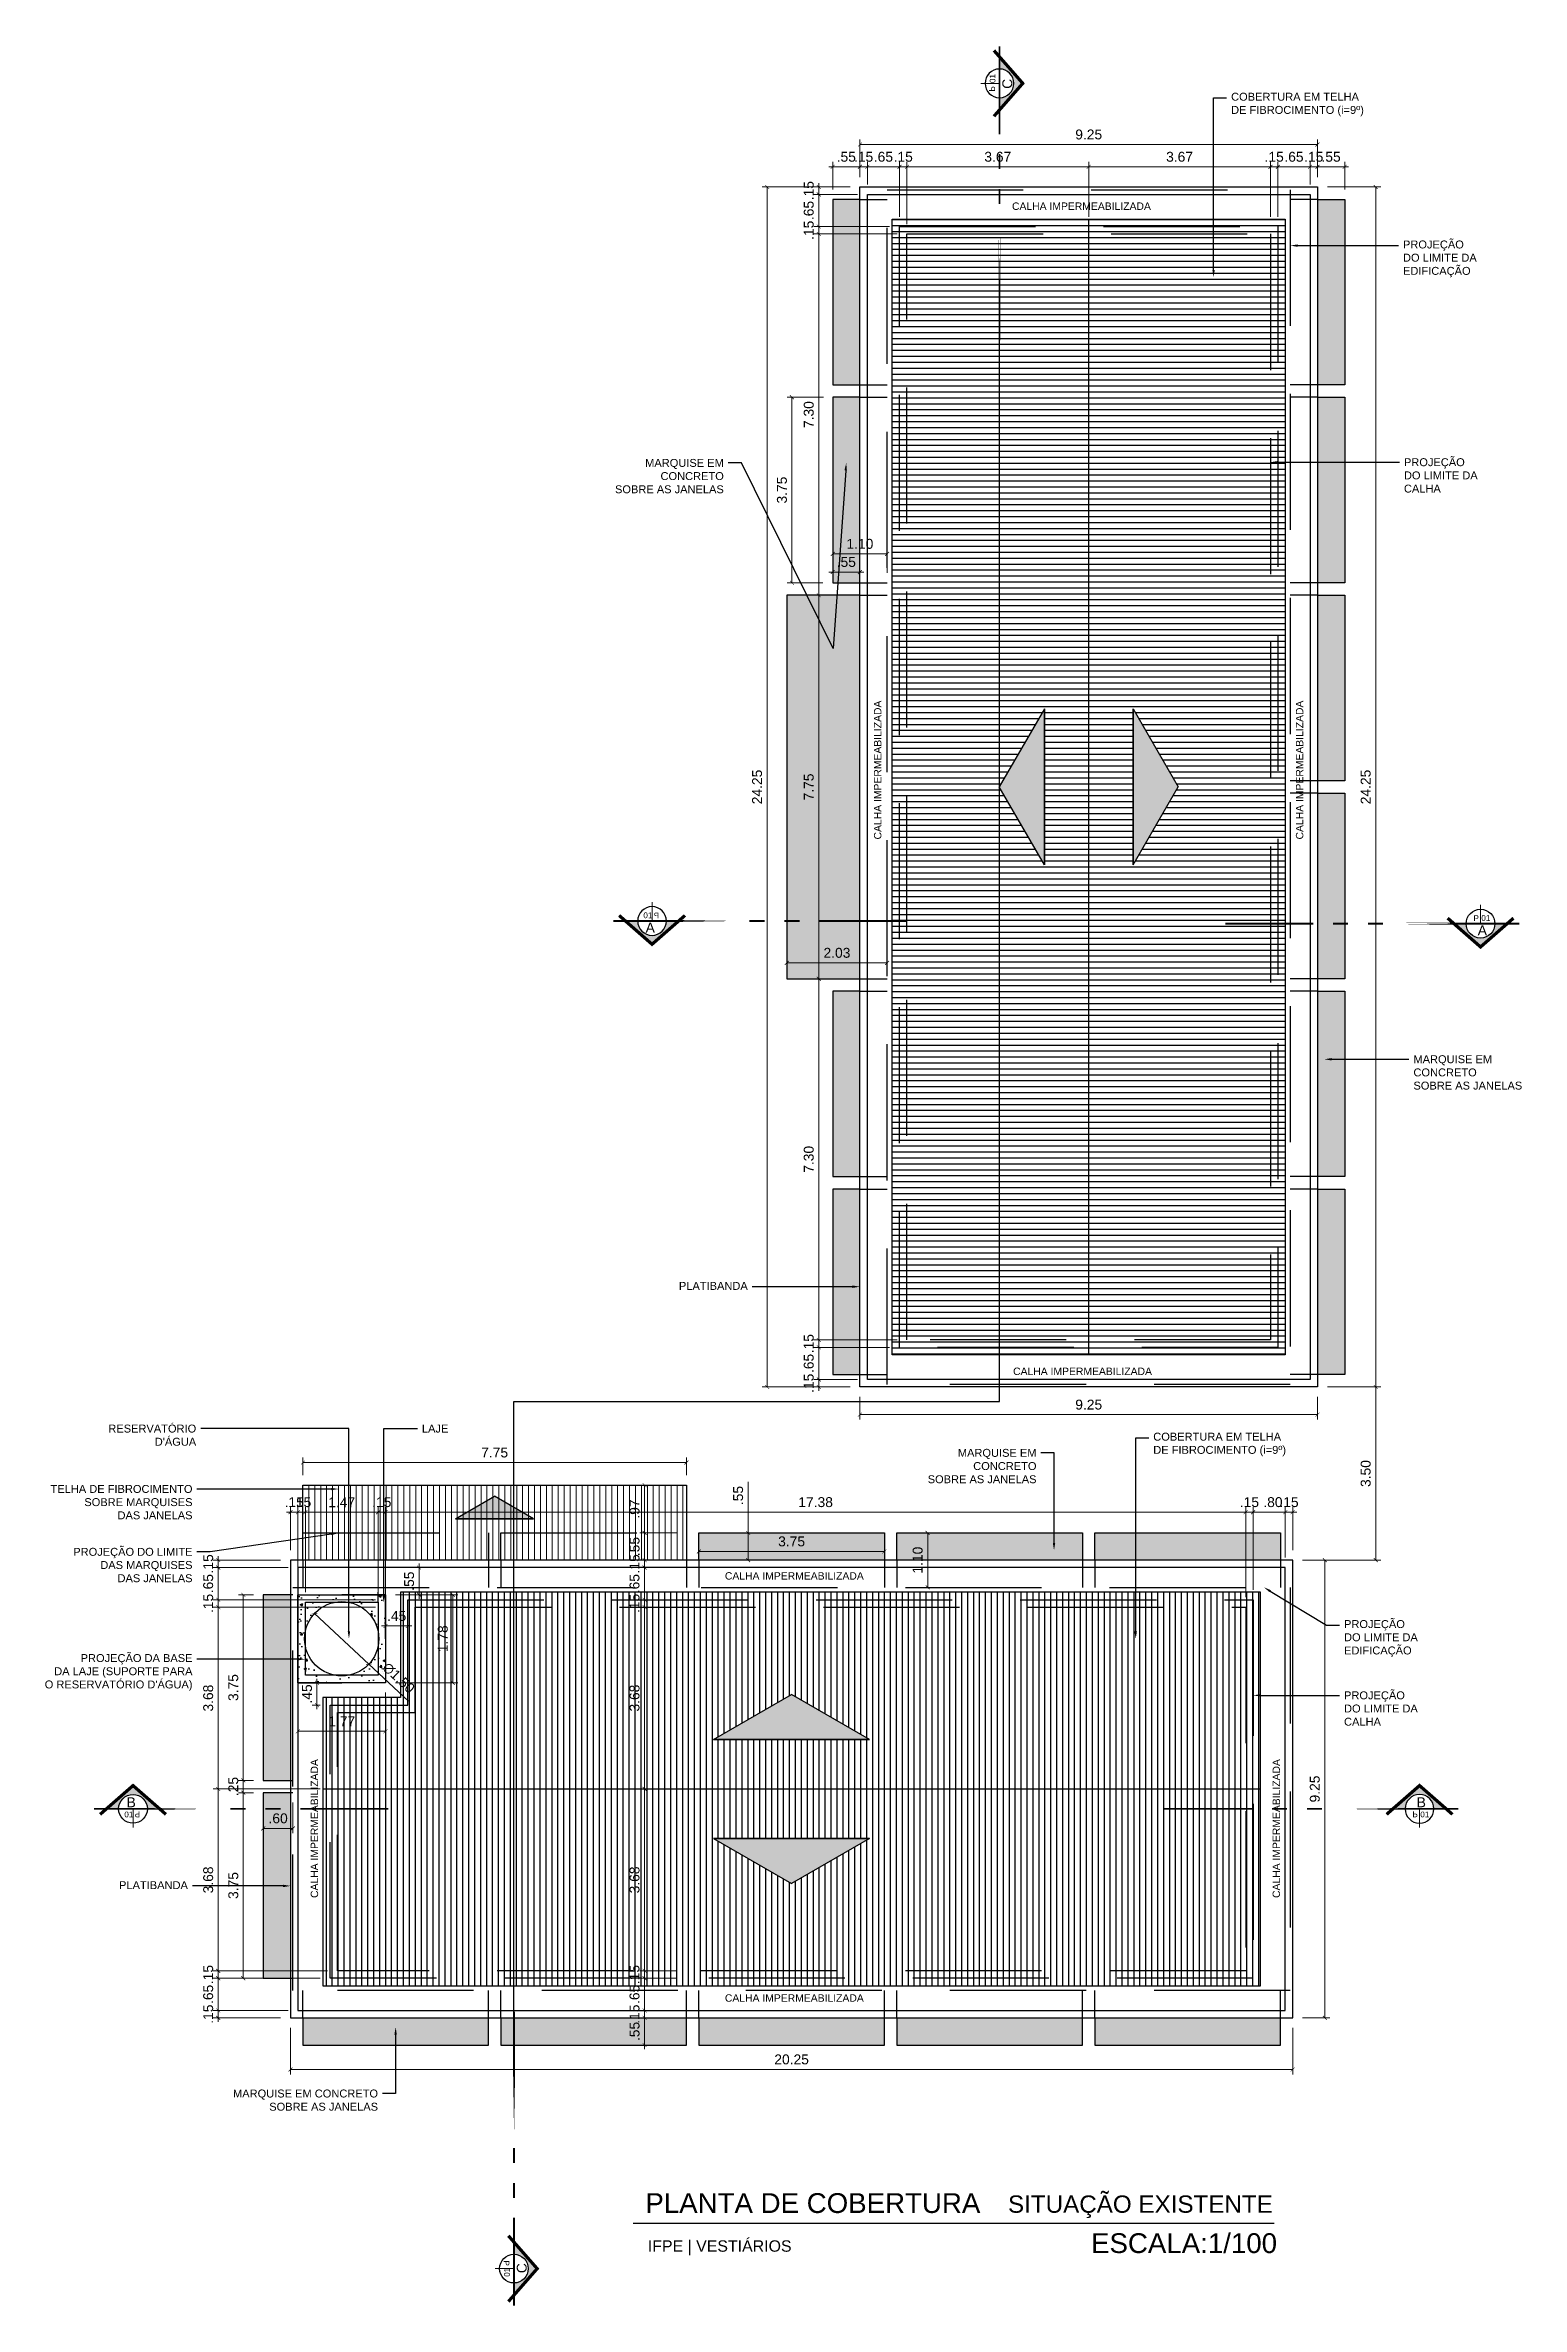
# Model space of a CAD drawing. Header units: metres. Extents: x 2304 to 3408, y 318 to 588.
# Drawn here: x 2486.38 to 2516.21, y 348.97 to 394.67 of the extents above; entities that cross this region are included whole.
import ezdxf
from ezdxf import colors
from ezdxf.entities.mleader import LeaderData, LeaderLine
from ezdxf.enums import TextEntityAlignment as Align
from ezdxf.math import Vec2, Vec3

# ---------------------------------------------------------------- set-up
doc = ezdxf.new("R2010")
doc.units = ezdxf.units.M
doc.header["$LTSCALE"] = 5.5
doc.header["$MEASUREMENT"] = 0
doc.header["$PDMODE"] = 1
doc.linetypes.add('DASHDOT', pattern=[1, 0.5, -0.25, 0, -0.25])
doc.linetypes.add('DASHED', pattern=[0.75, 0.5, -0.25])
for name, color, linetype, lineweight in [('2prancha', 4, 'Continuous', 18), ('COTAS', 1, 'Continuous', 0), ('HACH', 251, 'Continuous', 5), ('PENA 04', 4, 'Continuous', 25), ('PENA 05', 5, 'Continuous', 25), ('texto', 3, 'Continuous', 25), ('TXT ESP VEST', 50, 'Continuous', 0)]:
    doc.layers.add(name, color=color, linetype=linetype, lineweight=lineweight)
for name, color, linetype in [('COTA 1 100', 2, 'Continuous'), ('HACHURA', 251, 'Continuous'), ('PENA 0.05', 8, 'Continuous'), ('PENA 0.15', 7, 'Continuous'), ('PENA 0.2', 2, 'Continuous'), ('PENA 01', 1, 'Continuous'), ('PENA 02', 2, 'Continuous'), ('PENA 03', 3, 'Continuous'), ('PENA 06', 6, 'Continuous'), ('projeção', 7, 'DASHED'), ('TXT ESPECIFICAÇÃO', 7, 'Continuous'), ('TXT ESPECIFICAÇÕES', 7, 'Continuous')]:
    doc.layers.add(name, color=color, linetype=linetype)
doc.styles.add('Luana', font='arial.ttf')
doc.styles.get("Standard").update_dxf_attribs({"font": 'arial.ttf'})
doc.dimstyles.new('arial100', dxfattribs={"dimtxt": 0.2, "dimasz": 0.08, "dimexe": 0.1, "dimexo": 0.2, "dimgap": 0.1, "dimtad": 1, "dimzin": 4, "dimdsep": 46, "dimtxsty": 'Luana', "dimblk": 'ARCHTICK', "dimcen": 0, "dimclrd": 7, "dimclre": 7, "dimclrt": 256, "dimadec": 0, "dimazin": 0, "dimtfac": 1, "dimtix": 1, "dimtmove": 0, "dimatfit": 3, "dimldrblk": 'CLOSEDBLANK', "dimfxl": 0, "dimlwd": 5, "dimlwe": 5, "dimarcsym": 0})

msp = doc.modelspace()

# ---------------------------------------------------------------- texts
at = {"layer": 'PENA 0.05', "style": 'Luana'}
msp.add_text('SITUAÇÃO EXISTENTE', height=0.35, dxfattribs=at).set_placement((2505.833, 350.871))
at = {"layer": 'PENA 0.05', "linetype": 'ByBlock', "style": 'Luana'}
msp.add_text('IFPE | VESTIÁRIOS', height=0.23, dxfattribs=at).set_placement((2498.556, 350.084))
at = {"layer": 'PENA 0.2', "style": 'Luana'}
for s, p in [('PLANTA DE COBERTURA', (2498.506, 350.867)), ('ESCALA:1/100', (2507.511, 350.057))]:
    msp.add_text(s, height=0.4, dxfattribs=at).set_placement(p)
at = {"layer": 'texto', "color": 7, "ltscale": 0.05, "char_height": 0.15, "width": 10.51663, "attachment_point": 5, "style": 'Luana'}
for insert in [(2507.317, 391.421), (2507.339, 367.875), (2501.516, 363.74), (2501.516, 355.21)]:
    msp.add_mtext('CALHA IMPERMEABILIZADA', dxfattribs=dict(at, insert=insert))
at = {"layer": 'texto', "color": 7, "ltscale": 0.05, "char_height": 0.15, "width": 10.51663, "attachment_point": 5, "rotation": 90, "style": 'Luana'}
for insert in [(2503.201, 380.027), (2511.726, 380.027), (2491.82, 358.636), (2511.255, 358.636)]:
    msp.add_mtext('CALHA IMPERMEABILIZADA', dxfattribs=dict(at, insert=insert))

# ---------------------------------------------------------------- blocks, each defined once
blk = doc.blocks.new('A$C660E4F9B')
at = {"layer": 'PENA 0.15', "ltscale": 1.5}
h = blk.add_hatch(color=256, dxfattribs=at)
h.dxf.hatch_style = 1
h.paths.add_polyline_path([(0, 1.576), (-0.911, 0), (0, -1.576)])
for points in [[(0, -1.576), (0, 1.576), (-0.911, 0)], [(0, 1.576), (0, -1.576), (-0.911, 0)]]:
    blk.add_lwpolyline(points, dxfattribs=at)
blk = doc.blocks.new('esrer')
at = {"layer": 'PENA 02'}
blk.add_hatch(color=251, dxfattribs=at).paths.add_polyline_path([(-0.29, 0), (-0.537, 0), (0, -0.47), (0.537, 0), (0.29, 0, -1)])
at = {"layer": 'COTAS', "ltscale": 50}
blk.add_lwpolyline([(0, 0.378), (0, 0)], dxfattribs=at)
at = {"layer": 'PENA 02', "color": 1, "const_width": 0.0392}
for points in [[(-5.159, 0), (-3.381, 0)], [(-2.98, 0), (-2.675, 0)], [(-2.274, 0), (-1.969, 0)]]:
    blk.add_lwpolyline(points, dxfattribs=at)
blk.add_lwpolyline([(-1.648, 0), (0.785, 0)], close=True, dxfattribs=at)
at = {"layer": 'PENA 02', "const_width": 0.0654}
blk.add_lwpolyline([(0.665, 0.112), (0, -0.47), (-0.665, 0.112)], dxfattribs=at)
at = {"layer": 'PENA 02'}
blk.add_circle((0, 0), 0.29, dxfattribs=at)
at = {"layer": 'PENA 02', "style": 'Luana'}
for tag, height, p in [('PRANCHA', 0.117, (0.107, 0.057)), ('CORTE', 0.2, (0.036, -0.233))]:
    blk.add_attdef(tag, text='', height=height, dxfattribs=at).set_placement(p, align=Align.CENTER)
at = {"layer": 'texto', "color": 250, "style": 'Luana'}
blk.add_text('P', height=0.117, dxfattribs=at).set_placement((-0.143, 0.053))
blk = doc.blocks.new('asass')
at = {"layer": 'PENA 02'}
blk.add_hatch(color=251, dxfattribs=at).paths.add_polyline_path([(0, 0.29), (0, 0.537), (-0.47, 0), (0, -0.537), (0, -0.29, -1)])
at = {"layer": 'COTAS', "ltscale": 50}
blk.add_lwpolyline([(0.378, 0), (0, 0)], dxfattribs=at)
at = {"layer": 'PENA 02', "const_width": 0.0654}
blk.add_lwpolyline([(0.112, -0.665), (-0.47, 0), (0.112, 0.665)], dxfattribs=at)
at = {"layer": 'PENA 02', "color": 1, "const_width": 0.0392}
for points in [[(0, 0.751), (0, -1.027)], [(0, -1.428), (0, -1.733)], [(0, -2.133), (0, -2.439)]]:
    blk.add_lwpolyline(points, dxfattribs=at)
blk.add_lwpolyline([(0, -2.76), (0, -5.192)], close=True, dxfattribs=at)
at = {"layer": 'PENA 02'}
blk.add_circle((0, 0), 0.29, dxfattribs=at)
at = {"layer": 'PENA 02', "style": 'Luana'}
for tag, height, p in [('CORTE', 0.2, (-0.058, -0.008)), ('PRANCHA', 0.117, (0.197, 0.097))]:
    blk.add_attdef(tag, text='', height=height, rotation=90, dxfattribs=at).set_placement(p, align=Align.CENTER)
at = {"layer": 'texto', "color": 250, "style": 'Luana'}
blk.add_text('P', height=0.117, rotation=90, dxfattribs=at).set_placement((0.209, -0.165))
blk = doc.blocks.new('_ArchTick')
at = {"color": 0, "linetype": 'ByBlock', "const_width": 0.15}
blk.add_lwpolyline([(-0.5, -0.5), (0.5, 0.5)], dxfattribs=at)
blk = doc.blocks.new('*D19')
at = {"layer": 'COTA 1 100', "color": 7, "lineweight": 5}
for p, q in [((2502.791, 367.71), (2501.91, 367.71)), ((2502.641, 367.56), (2501.91, 367.56)), ((2502.01, 367.71), (2502.01, 367.79)), ((2502.01, 367.56), (2502.01, 367.71)), ((2502.01, 367.56), (2502.01, 367.48))]:
    blk.add_line(p, q, dxfattribs=at)
at = {"layer": 'Defpoints', "color": 0}
for p in [(2502.01, 367.71), (2502.841, 367.56), (2502.991, 367.71)]:
    blk.add_point(p, dxfattribs=at)
at = {"layer": 'COTA 1 100', "color": 7, "lineweight": 5, "xscale": 0.08, "yscale": 0.08, "zscale": 0.08}
for p, rotation in [((2502.01, 367.71), 270), ((2502.01, 367.56), 90)]:
    blk.add_blockref('_ArchTick', p, dxfattribs=dict(at, rotation=rotation))
at = {"layer": 'COTA 1 100', "insert": (2501.808, 367.635), "char_height": 0.2, "attachment_point": 5, "rotation": 90, "style": 'Luana'}
blk.add_mtext('.15', dxfattribs=at)
blk = doc.blocks.new('_ClosedBlank')
at = {"layer": '2prancha', "color": 0, "lineweight": -2}
for p, q in [((-1, 0.17), (0, 0)), ((-1, 0.17), (-1, -0.17)), ((0, 0), (-1, -0.17))]:
    blk.add_line(p, q, dxfattribs=at)
blk = doc.blocks.new('*D20')
at = {"layer": 'COTA 1 100', "color": 7, "lineweight": 5}
for p, q in [((2503.441, 368.36), (2501.91, 368.36)), ((2502.01, 367.71), (2502.01, 368.36)), ((2502.791, 367.71), (2501.91, 367.71))]:
    blk.add_line(p, q, dxfattribs=at)
at = {"layer": 'Defpoints', "color": 0}
for p in [(2502.01, 368.36), (2503.641, 368.36), (2502.991, 367.71)]:
    blk.add_point(p, dxfattribs=at)
at = {"layer": 'COTA 1 100', "color": 7, "lineweight": 5, "xscale": 0.08, "yscale": 0.08, "zscale": 0.08}
for p, rotation in [((2502.01, 368.36), 90), ((2502.01, 367.71), 270)]:
    blk.add_blockref('_ArchTick', p, dxfattribs=dict(at, rotation=rotation))
at = {"layer": 'COTA 1 100', "insert": (2501.808, 368.035), "char_height": 0.2, "attachment_point": 5, "rotation": 90, "style": 'Luana'}
blk.add_mtext('.65', dxfattribs=at)
blk = doc.blocks.new('*D21')
at = {"layer": 'COTA 1 100', "color": 7, "lineweight": 5}
for p, q in [((2503.591, 368.51), (2501.91, 368.51)), ((2502.01, 368.51), (2502.01, 368.59)), ((2502.01, 368.36), (2502.01, 368.51)), ((2503.441, 368.36), (2501.91, 368.36)), ((2502.01, 368.36), (2502.01, 368.28))]:
    blk.add_line(p, q, dxfattribs=at)
at = {"layer": 'Defpoints', "color": 0}
for p in [(2502.01, 368.51), (2503.791, 368.51), (2503.641, 368.36)]:
    blk.add_point(p, dxfattribs=at)
at = {"layer": 'COTA 1 100', "color": 7, "lineweight": 5, "xscale": 0.08, "yscale": 0.08, "zscale": 0.08}
for p, rotation in [((2502.01, 368.51), 270), ((2502.01, 368.36), 90)]:
    blk.add_blockref('_ArchTick', p, dxfattribs=dict(at, rotation=rotation))
at = {"layer": 'COTA 1 100', "insert": (2501.808, 368.435), "char_height": 0.2, "attachment_point": 5, "rotation": 90, "style": 'Luana'}
blk.add_mtext('.15', dxfattribs=at)
blk = doc.blocks.new('*D22')
at = {"layer": 'COTA 1 100', "color": 7, "lineweight": 5}
for p, q in [((2502.641, 375.81), (2501.91, 375.81)), ((2502.01, 368.51), (2502.01, 375.81)), ((2503.591, 368.51), (2501.91, 368.51))]:
    blk.add_line(p, q, dxfattribs=at)
at = {"layer": 'Defpoints', "color": 0}
for p in [(2502.01, 375.81), (2502.841, 375.81), (2503.791, 368.51)]:
    blk.add_point(p, dxfattribs=at)
at = {"layer": 'COTA 1 100', "color": 7, "lineweight": 5, "xscale": 0.08, "yscale": 0.08, "zscale": 0.08}
for p, rotation in [((2502.01, 375.81), 90), ((2502.01, 368.51), 270)]:
    blk.add_blockref('_ArchTick', p, dxfattribs=dict(at, rotation=rotation))
at = {"layer": 'COTA 1 100', "insert": (2501.808, 372.16), "char_height": 0.2, "attachment_point": 5, "rotation": 90, "style": 'Luana'}
blk.add_mtext('7.30', dxfattribs=at)
blk = doc.blocks.new('*D23')
at = {"layer": 'COTA 1 100', "color": 7, "lineweight": 5}
for p, q in [((2502.641, 383.56), (2501.91, 383.56)), ((2502.01, 375.81), (2502.01, 383.56)), ((2502.641, 375.81), (2501.91, 375.81))]:
    blk.add_line(p, q, dxfattribs=at)
at = {"layer": 'Defpoints', "color": 0}
for p in [(2502.01, 383.56), (2502.841, 383.56), (2502.841, 375.81)]:
    blk.add_point(p, dxfattribs=at)
at = {"layer": 'COTA 1 100', "color": 7, "lineweight": 5, "xscale": 0.08, "yscale": 0.08, "zscale": 0.08}
for p, rotation in [((2502.01, 383.56), 90), ((2502.01, 375.81), 270)]:
    blk.add_blockref('_ArchTick', p, dxfattribs=dict(at, rotation=rotation))
at = {"layer": 'COTA 1 100', "insert": (2501.808, 379.685), "char_height": 0.2, "attachment_point": 5, "rotation": 90, "style": 'Luana'}
blk.add_mtext('7.75', dxfattribs=at)
blk = doc.blocks.new('*D24')
at = {"layer": 'COTA 1 100', "color": 7, "lineweight": 5}
for p, q in [((2503.591, 390.86), (2501.91, 390.86)), ((2502.01, 383.56), (2502.01, 390.86)), ((2502.641, 383.56), (2501.91, 383.56))]:
    blk.add_line(p, q, dxfattribs=at)
at = {"layer": 'Defpoints', "color": 0}
for p in [(2502.01, 390.86), (2503.791, 390.86), (2502.841, 383.56)]:
    blk.add_point(p, dxfattribs=at)
at = {"layer": 'COTA 1 100', "color": 7, "lineweight": 5, "xscale": 0.08, "yscale": 0.08, "zscale": 0.08}
for p, rotation in [((2502.01, 390.86), 90), ((2502.01, 383.56), 270)]:
    blk.add_blockref('_ArchTick', p, dxfattribs=dict(at, rotation=rotation))
at = {"layer": 'COTA 1 100', "insert": (2501.808, 387.21), "char_height": 0.2, "attachment_point": 5, "rotation": 90, "style": 'Luana'}
blk.add_mtext('7.30', dxfattribs=at)
blk = doc.blocks.new('*D25')
at = {"layer": 'COTA 1 100', "color": 7, "lineweight": 5}
for p, q in [((2503.441, 391.01), (2501.91, 391.01)), ((2503.591, 390.86), (2501.91, 390.86)), ((2502.01, 391.01), (2502.01, 391.09)), ((2502.01, 390.86), (2502.01, 391.01)), ((2502.01, 390.86), (2502.01, 390.78))]:
    blk.add_line(p, q, dxfattribs=at)
at = {"layer": 'Defpoints', "color": 0}
for p in [(2502.01, 391.01), (2503.641, 391.01), (2503.791, 390.86)]:
    blk.add_point(p, dxfattribs=at)
at = {"layer": 'COTA 1 100', "color": 7, "lineweight": 5, "xscale": 0.08, "yscale": 0.08, "zscale": 0.08}
for p, rotation in [((2502.01, 391.01), 270), ((2502.01, 390.86), 90)]:
    blk.add_blockref('_ArchTick', p, dxfattribs=dict(at, rotation=rotation))
at = {"layer": 'COTA 1 100', "insert": (2501.808, 390.935), "char_height": 0.2, "attachment_point": 5, "rotation": 90, "style": 'Luana'}
blk.add_mtext('.15', dxfattribs=at)
blk = doc.blocks.new('*D26')
at = {"layer": 'COTA 1 100', "color": 7, "lineweight": 5}
for p, q in [((2502.791, 391.66), (2501.91, 391.66)), ((2502.01, 391.01), (2502.01, 391.66)), ((2503.441, 391.01), (2501.91, 391.01))]:
    blk.add_line(p, q, dxfattribs=at)
at = {"layer": 'Defpoints', "color": 0}
for p in [(2502.01, 391.66), (2502.991, 391.66), (2503.641, 391.01)]:
    blk.add_point(p, dxfattribs=at)
at = {"layer": 'COTA 1 100', "color": 7, "lineweight": 5, "xscale": 0.08, "yscale": 0.08, "zscale": 0.08}
for p, rotation in [((2502.01, 391.66), 90), ((2502.01, 391.01), 270)]:
    blk.add_blockref('_ArchTick', p, dxfattribs=dict(at, rotation=rotation))
at = {"layer": 'COTA 1 100', "insert": (2501.808, 391.335), "char_height": 0.2, "attachment_point": 5, "rotation": 90, "style": 'Luana'}
blk.add_mtext('.65', dxfattribs=at)
blk = doc.blocks.new('*D27')
at = {"layer": 'COTA 1 100', "color": 7, "lineweight": 5}
for p, q in [((2502.641, 391.81), (2501.91, 391.81)), ((2502.01, 391.81), (2502.01, 391.89)), ((2502.01, 391.66), (2502.01, 391.81)), ((2502.791, 391.66), (2501.91, 391.66)), ((2502.01, 391.66), (2502.01, 391.58))]:
    blk.add_line(p, q, dxfattribs=at)
at = {"layer": 'Defpoints', "color": 0}
for p in [(2502.01, 391.81), (2502.841, 391.81), (2502.991, 391.66)]:
    blk.add_point(p, dxfattribs=at)
at = {"layer": 'COTA 1 100', "color": 7, "lineweight": 5, "xscale": 0.08, "yscale": 0.08, "zscale": 0.08}
for p, rotation in [((2502.01, 391.81), 270), ((2502.01, 391.66), 90)]:
    blk.add_blockref('_ArchTick', p, dxfattribs=dict(at, rotation=rotation))
at = {"layer": 'COTA 1 100', "insert": (2501.808, 391.735), "char_height": 0.2, "attachment_point": 5, "rotation": 90, "style": 'Luana'}
blk.add_mtext('.15', dxfattribs=at)
blk = doc.blocks.new('*D28')
at = {"layer": 'COTA 1 100', "color": 7, "lineweight": 5}
for p, q in [((2502.641, 391.81), (2500.866, 391.81)), ((2500.966, 367.56), (2500.966, 391.81)), ((2502.641, 367.56), (2500.866, 367.56))]:
    blk.add_line(p, q, dxfattribs=at)
at = {"layer": 'Defpoints', "color": 0}
for p in [(2500.966, 391.81), (2502.841, 391.81), (2502.841, 367.56)]:
    blk.add_point(p, dxfattribs=at)
at = {"layer": 'COTA 1 100', "color": 7, "lineweight": 5, "xscale": 0.08, "yscale": 0.08, "zscale": 0.08}
for p, rotation in [((2500.966, 391.81), 90), ((2500.966, 367.56), 270)]:
    blk.add_blockref('_ArchTick', p, dxfattribs=dict(at, rotation=rotation))
at = {"layer": 'COTA 1 100', "insert": (2500.764, 379.685), "char_height": 0.2, "attachment_point": 5, "rotation": 90, "style": 'Luana'}
blk.add_mtext('24.25', dxfattribs=at)
blk = doc.blocks.new('*D29')
at = {"layer": 'COTA 1 100', "color": 7, "lineweight": 5}
for p, q in [((2501.363, 376.01), (2501.363, 376.23)), ((2503.391, 376.01), (2503.391, 376.23)), ((2503.391, 376.13), (2501.363, 376.13))]:
    blk.add_line(p, q, dxfattribs=at)
at = {"layer": 'Defpoints', "color": 0}
for p in [(2501.363, 376.13), (2501.363, 375.81), (2503.391, 375.81)]:
    blk.add_point(p, dxfattribs=at)
at = {"layer": 'COTA 1 100', "color": 7, "lineweight": 5, "xscale": 0.08, "yscale": 0.08, "zscale": 0.08, "rotation": 180}
blk.add_blockref('_ArchTick', (2501.363, 376.13), dxfattribs=at)
at = {"layer": 'COTA 1 100', "color": 7, "lineweight": 5, "xscale": 0.08, "yscale": 0.08, "zscale": 0.08}
blk.add_blockref('_ArchTick', (2503.391, 376.13), dxfattribs=at)
at = {"layer": 'COTA 1 100', "insert": (2502.377, 376.332), "char_height": 0.2, "attachment_point": 5, "style": 'Luana'}
blk.add_mtext('2.03', dxfattribs=at)
blk = doc.blocks.new('*D30')
at = {"layer": 'COTA 1 100', "color": 7, "lineweight": 5}
for p, q in [((2502.291, 384.01), (2502.291, 384.494)), ((2502.291, 384.394), (2503.391, 384.394)), ((2503.391, 384.01), (2503.391, 384.494))]:
    blk.add_line(p, q, dxfattribs=at)
at = {"layer": 'Defpoints', "color": 0}
for p in [(2503.391, 384.394), (2502.291, 383.81), (2503.391, 383.81)]:
    blk.add_point(p, dxfattribs=at)
at = {"layer": 'COTA 1 100', "color": 7, "lineweight": 5, "xscale": 0.08, "yscale": 0.08, "zscale": 0.08, "rotation": 180}
blk.add_blockref('_ArchTick', (2502.291, 384.394), dxfattribs=at)
at = {"layer": 'COTA 1 100', "color": 7, "lineweight": 5, "xscale": 0.08, "yscale": 0.08, "zscale": 0.08}
blk.add_blockref('_ArchTick', (2503.391, 384.394), dxfattribs=at)
at = {"layer": 'COTA 1 100', "insert": (2502.841, 384.597), "char_height": 0.2, "attachment_point": 5, "style": 'Luana'}
blk.add_mtext('1.10', dxfattribs=at)
blk = doc.blocks.new('*D31')
at = {"layer": 'COTA 1 100', "color": 7, "lineweight": 5}
for p, q in [((2502.291, 384.028), (2502.211, 384.028)), ((2502.291, 384.01), (2502.291, 384.128)), ((2502.291, 384.028), (2502.841, 384.028)), ((2502.841, 384.01), (2502.841, 384.128)), ((2502.841, 384.028), (2502.921, 384.028))]:
    blk.add_line(p, q, dxfattribs=at)
at = {"layer": 'Defpoints', "color": 0}
for p in [(2502.841, 384.028), (2502.291, 383.81), (2502.841, 383.81)]:
    blk.add_point(p, dxfattribs=at)
at = {"layer": 'COTA 1 100', "color": 7, "lineweight": 5, "xscale": 0.08, "yscale": 0.08, "zscale": 0.08}
blk.add_blockref('_ArchTick', (2502.291, 384.028), dxfattribs=at)
at = {"layer": 'COTA 1 100', "color": 7, "lineweight": 5, "xscale": 0.08, "yscale": 0.08, "zscale": 0.08, "rotation": 180}
blk.add_blockref('_ArchTick', (2502.841, 384.028), dxfattribs=at)
at = {"layer": 'COTA 1 100', "insert": (2502.566, 384.23), "char_height": 0.2, "attachment_point": 5, "style": 'Luana'}
blk.add_mtext('.55', dxfattribs=at)
blk = doc.blocks.new('*D32')
at = {"layer": 'COTA 1 100', "color": 7, "lineweight": 5}
for p, q in [((2502.104, 387.56), (2501.368, 387.56)), ((2501.468, 383.81), (2501.468, 387.56)), ((2502.091, 383.81), (2501.368, 383.81))]:
    blk.add_line(p, q, dxfattribs=at)
at = {"layer": 'Defpoints', "color": 0}
for p in [(2501.468, 387.56), (2502.304, 387.56), (2502.291, 383.81)]:
    blk.add_point(p, dxfattribs=at)
at = {"layer": 'COTA 1 100', "color": 7, "lineweight": 5, "xscale": 0.08, "yscale": 0.08, "zscale": 0.08}
for p, rotation in [((2501.468, 387.56), 90), ((2501.468, 383.81), 270)]:
    blk.add_blockref('_ArchTick', p, dxfattribs=dict(at, rotation=rotation))
at = {"layer": 'COTA 1 100', "insert": (2501.266, 385.685), "char_height": 0.2, "attachment_point": 5, "rotation": 90, "style": 'Luana'}
blk.add_mtext('3.75', dxfattribs=at)
blk = doc.blocks.new('*D33')
at = {"layer": 'COTA 1 100', "color": 7, "lineweight": 5}
for p, q in [((2502.841, 392.217), (2502.761, 392.217)), ((2502.841, 392.01), (2502.841, 392.317)), ((2502.841, 392.217), (2502.991, 392.217)), ((2502.991, 391.86), (2502.991, 392.317)), ((2502.991, 392.217), (2503.071, 392.217))]:
    blk.add_line(p, q, dxfattribs=at)
at = {"layer": 'Defpoints', "color": 0}
for p in [(2502.991, 392.217), (2502.841, 391.81), (2502.991, 391.66)]:
    blk.add_point(p, dxfattribs=at)
at = {"layer": 'COTA 1 100', "color": 7, "lineweight": 5, "xscale": 0.08, "yscale": 0.08, "zscale": 0.08}
blk.add_blockref('_ArchTick', (2502.841, 392.217), dxfattribs=at)
at = {"layer": 'COTA 1 100', "color": 7, "lineweight": 5, "xscale": 0.08, "yscale": 0.08, "zscale": 0.08, "rotation": 180}
blk.add_blockref('_ArchTick', (2502.991, 392.217), dxfattribs=at)
at = {"layer": 'COTA 1 100', "insert": (2502.916, 392.419), "char_height": 0.2, "attachment_point": 5, "style": 'Luana'}
blk.add_mtext('.15', dxfattribs=at)
blk = doc.blocks.new('*D34')
at = {"layer": 'COTA 1 100', "color": 7, "lineweight": 5}
for p, q in [((2502.991, 391.86), (2502.991, 392.317)), ((2502.991, 392.217), (2503.641, 392.217)), ((2503.641, 391.21), (2503.641, 392.317))]:
    blk.add_line(p, q, dxfattribs=at)
at = {"layer": 'Defpoints', "color": 0}
for p in [(2503.641, 392.217), (2502.991, 391.66), (2503.641, 391.01)]:
    blk.add_point(p, dxfattribs=at)
at = {"layer": 'COTA 1 100', "color": 7, "lineweight": 5, "xscale": 0.08, "yscale": 0.08, "zscale": 0.08, "rotation": 180}
blk.add_blockref('_ArchTick', (2502.991, 392.217), dxfattribs=at)
at = {"layer": 'COTA 1 100', "color": 7, "lineweight": 5, "xscale": 0.08, "yscale": 0.08, "zscale": 0.08}
blk.add_blockref('_ArchTick', (2503.641, 392.217), dxfattribs=at)
at = {"layer": 'COTA 1 100', "insert": (2503.316, 392.419), "char_height": 0.2, "attachment_point": 5, "style": 'Luana'}
blk.add_mtext('.65', dxfattribs=at)
blk = doc.blocks.new('*D35')
at = {"layer": 'COTA 1 100', "color": 7, "lineweight": 5}
for p, q in [((2503.641, 392.217), (2503.561, 392.217)), ((2503.641, 391.21), (2503.641, 392.317)), ((2503.641, 392.217), (2503.791, 392.217)), ((2503.791, 391.06), (2503.791, 392.317)), ((2503.791, 392.217), (2503.871, 392.217))]:
    blk.add_line(p, q, dxfattribs=at)
at = {"layer": 'Defpoints', "color": 0}
for p in [(2503.791, 392.217), (2503.641, 391.01), (2503.791, 390.86)]:
    blk.add_point(p, dxfattribs=at)
at = {"layer": 'COTA 1 100', "color": 7, "lineweight": 5, "xscale": 0.08, "yscale": 0.08, "zscale": 0.08}
blk.add_blockref('_ArchTick', (2503.641, 392.217), dxfattribs=at)
at = {"layer": 'COTA 1 100', "color": 7, "lineweight": 5, "xscale": 0.08, "yscale": 0.08, "zscale": 0.08, "rotation": 180}
blk.add_blockref('_ArchTick', (2503.791, 392.217), dxfattribs=at)
at = {"layer": 'COTA 1 100', "insert": (2503.716, 392.419), "char_height": 0.2, "attachment_point": 5, "style": 'Luana'}
blk.add_mtext('.15', dxfattribs=at)
blk = doc.blocks.new('*D36')
at = {"layer": 'COTA 1 100', "color": 7, "lineweight": 5}
for p, q in [((2503.791, 391.06), (2503.791, 392.317)), ((2503.791, 392.217), (2507.464, 392.217)), ((2507.464, 391.21), (2507.464, 392.317))]:
    blk.add_line(p, q, dxfattribs=at)
at = {"layer": 'Defpoints', "color": 0}
for p in [(2507.464, 392.217), (2503.791, 390.86), (2507.464, 391.01)]:
    blk.add_point(p, dxfattribs=at)
at = {"layer": 'COTA 1 100', "color": 7, "lineweight": 5, "xscale": 0.08, "yscale": 0.08, "zscale": 0.08, "rotation": 180}
blk.add_blockref('_ArchTick', (2503.791, 392.217), dxfattribs=at)
at = {"layer": 'COTA 1 100', "color": 7, "lineweight": 5, "xscale": 0.08, "yscale": 0.08, "zscale": 0.08}
blk.add_blockref('_ArchTick', (2507.464, 392.217), dxfattribs=at)
at = {"layer": 'COTA 1 100', "insert": (2505.627, 392.419), "char_height": 0.2, "attachment_point": 5, "style": 'Luana'}
blk.add_mtext('3.67', dxfattribs=at)
blk = doc.blocks.new('*D37')
at = {"layer": 'COTA 1 100', "color": 7, "lineweight": 5}
for p, q in [((2507.464, 391.21), (2507.464, 392.317)), ((2507.464, 392.217), (2511.136, 392.217)), ((2511.136, 391.21), (2511.136, 392.317))]:
    blk.add_line(p, q, dxfattribs=at)
at = {"layer": 'Defpoints', "color": 0}
for p in [(2511.136, 392.217), (2507.464, 391.01), (2511.136, 391.01)]:
    blk.add_point(p, dxfattribs=at)
at = {"layer": 'COTA 1 100', "color": 7, "lineweight": 5, "xscale": 0.08, "yscale": 0.08, "zscale": 0.08, "rotation": 180}
blk.add_blockref('_ArchTick', (2507.464, 392.217), dxfattribs=at)
at = {"layer": 'COTA 1 100', "color": 7, "lineweight": 5, "xscale": 0.08, "yscale": 0.08, "zscale": 0.08}
blk.add_blockref('_ArchTick', (2511.136, 392.217), dxfattribs=at)
at = {"layer": 'COTA 1 100', "insert": (2509.3, 392.419), "char_height": 0.2, "attachment_point": 5, "style": 'Luana'}
blk.add_mtext('3.67', dxfattribs=at)
blk = doc.blocks.new('*D38')
at = {"layer": 'COTA 1 100', "color": 7, "lineweight": 5}
for p, q in [((2511.136, 392.217), (2511.056, 392.217)), ((2511.136, 391.21), (2511.136, 392.317)), ((2511.136, 392.217), (2511.286, 392.217)), ((2511.286, 391.21), (2511.286, 392.317)), ((2511.286, 392.217), (2511.366, 392.217))]:
    blk.add_line(p, q, dxfattribs=at)
at = {"layer": 'Defpoints', "color": 0}
for p in [(2511.286, 392.217), (2511.136, 391.01), (2511.286, 391.01)]:
    blk.add_point(p, dxfattribs=at)
at = {"layer": 'COTA 1 100', "color": 7, "lineweight": 5, "xscale": 0.08, "yscale": 0.08, "zscale": 0.08}
blk.add_blockref('_ArchTick', (2511.136, 392.217), dxfattribs=at)
at = {"layer": 'COTA 1 100', "color": 7, "lineweight": 5, "xscale": 0.08, "yscale": 0.08, "zscale": 0.08, "rotation": 180}
blk.add_blockref('_ArchTick', (2511.286, 392.217), dxfattribs=at)
at = {"layer": 'COTA 1 100', "insert": (2511.211, 392.419), "char_height": 0.2, "attachment_point": 5, "style": 'Luana'}
blk.add_mtext('.15', dxfattribs=at)
blk = doc.blocks.new('*D39')
at = {"layer": 'COTA 1 100', "color": 7, "lineweight": 5}
for p, q in [((2511.286, 391.21), (2511.286, 392.317)), ((2511.286, 392.217), (2511.936, 392.217)), ((2511.936, 391.86), (2511.936, 392.317))]:
    blk.add_line(p, q, dxfattribs=at)
at = {"layer": 'Defpoints', "color": 0}
for p in [(2511.936, 392.217), (2511.936, 391.66), (2511.286, 391.01)]:
    blk.add_point(p, dxfattribs=at)
at = {"layer": 'COTA 1 100', "color": 7, "lineweight": 5, "xscale": 0.08, "yscale": 0.08, "zscale": 0.08, "rotation": 180}
blk.add_blockref('_ArchTick', (2511.286, 392.217), dxfattribs=at)
at = {"layer": 'COTA 1 100', "color": 7, "lineweight": 5, "xscale": 0.08, "yscale": 0.08, "zscale": 0.08}
blk.add_blockref('_ArchTick', (2511.936, 392.217), dxfattribs=at)
at = {"layer": 'COTA 1 100', "insert": (2511.611, 392.419), "char_height": 0.2, "attachment_point": 5, "style": 'Luana'}
blk.add_mtext('.65', dxfattribs=at)
blk = doc.blocks.new('*D40')
at = {"layer": 'COTA 1 100', "color": 7, "lineweight": 5}
for p, q in [((2511.936, 392.217), (2511.856, 392.217)), ((2511.936, 391.86), (2511.936, 392.317)), ((2511.936, 392.217), (2512.086, 392.217)), ((2512.086, 392.01), (2512.086, 392.317)), ((2512.086, 392.217), (2512.166, 392.217))]:
    blk.add_line(p, q, dxfattribs=at)
at = {"layer": 'Defpoints', "color": 0}
for p in [(2512.086, 392.217), (2512.086, 391.81), (2511.936, 391.66)]:
    blk.add_point(p, dxfattribs=at)
at = {"layer": 'COTA 1 100', "color": 7, "lineweight": 5, "xscale": 0.08, "yscale": 0.08, "zscale": 0.08}
blk.add_blockref('_ArchTick', (2511.936, 392.217), dxfattribs=at)
at = {"layer": 'COTA 1 100', "color": 7, "lineweight": 5, "xscale": 0.08, "yscale": 0.08, "zscale": 0.08, "rotation": 180}
blk.add_blockref('_ArchTick', (2512.086, 392.217), dxfattribs=at)
at = {"layer": 'COTA 1 100', "insert": (2512.011, 392.419), "char_height": 0.2, "attachment_point": 5, "style": 'Luana'}
blk.add_mtext('.15', dxfattribs=at)
blk = doc.blocks.new('*D41')
at = {"layer": 'COTA 1 100', "color": 7, "lineweight": 5}
for p, q in [((2512.086, 392.217), (2512.006, 392.217)), ((2512.086, 392.01), (2512.086, 392.317)), ((2512.086, 392.217), (2512.636, 392.217)), ((2512.636, 391.76), (2512.636, 392.317)), ((2512.636, 392.217), (2512.716, 392.217))]:
    blk.add_line(p, q, dxfattribs=at)
at = {"layer": 'Defpoints', "color": 0}
for p in [(2512.636, 392.217), (2512.086, 391.81), (2512.636, 391.56)]:
    blk.add_point(p, dxfattribs=at)
at = {"layer": 'COTA 1 100', "color": 7, "lineweight": 5, "xscale": 0.08, "yscale": 0.08, "zscale": 0.08}
blk.add_blockref('_ArchTick', (2512.086, 392.217), dxfattribs=at)
at = {"layer": 'COTA 1 100', "color": 7, "lineweight": 5, "xscale": 0.08, "yscale": 0.08, "zscale": 0.08, "rotation": 180}
blk.add_blockref('_ArchTick', (2512.636, 392.217), dxfattribs=at)
at = {"layer": 'COTA 1 100', "insert": (2512.361, 392.419), "char_height": 0.2, "attachment_point": 5, "style": 'Luana'}
blk.add_mtext('.55', dxfattribs=at)
blk = doc.blocks.new('*D42')
at = {"layer": 'COTA 1 100', "color": 7, "lineweight": 5}
for p, q in [((2502.291, 392.217), (2502.211, 392.217)), ((2502.291, 391.76), (2502.291, 392.317)), ((2502.841, 392.217), (2502.291, 392.217)), ((2502.841, 392.01), (2502.841, 392.317)), ((2502.841, 392.217), (2502.921, 392.217))]:
    blk.add_line(p, q, dxfattribs=at)
at = {"layer": 'Defpoints', "color": 0}
for p in [(2502.291, 392.217), (2502.841, 391.81), (2502.291, 391.56)]:
    blk.add_point(p, dxfattribs=at)
at = {"layer": 'COTA 1 100', "color": 7, "lineweight": 5, "xscale": 0.08, "yscale": 0.08, "zscale": 0.08}
blk.add_blockref('_ArchTick', (2502.291, 392.217), dxfattribs=at)
at = {"layer": 'COTA 1 100', "color": 7, "lineweight": 5, "xscale": 0.08, "yscale": 0.08, "zscale": 0.08, "rotation": 180}
blk.add_blockref('_ArchTick', (2502.841, 392.217), dxfattribs=at)
at = {"layer": 'COTA 1 100', "insert": (2502.566, 392.419), "char_height": 0.2, "attachment_point": 5, "style": 'Luana'}
blk.add_mtext('.55', dxfattribs=at)
blk = doc.blocks.new('*D43')
at = {"layer": 'COTA 1 100', "color": 7, "lineweight": 5}
for p, q in [((2502.841, 392.01), (2502.841, 392.768)), ((2512.086, 392.668), (2502.841, 392.668)), ((2512.086, 392.01), (2512.086, 392.768))]:
    blk.add_line(p, q, dxfattribs=at)
at = {"layer": 'Defpoints', "color": 0}
for p in [(2502.841, 392.668), (2502.841, 391.81), (2512.086, 391.81)]:
    blk.add_point(p, dxfattribs=at)
at = {"layer": 'COTA 1 100', "color": 7, "lineweight": 5, "xscale": 0.08, "yscale": 0.08, "zscale": 0.08, "rotation": 180}
blk.add_blockref('_ArchTick', (2502.841, 392.668), dxfattribs=at)
at = {"layer": 'COTA 1 100', "color": 7, "lineweight": 5, "xscale": 0.08, "yscale": 0.08, "zscale": 0.08}
blk.add_blockref('_ArchTick', (2512.086, 392.668), dxfattribs=at)
at = {"layer": 'COTA 1 100', "insert": (2507.464, 392.87), "char_height": 0.2, "attachment_point": 5, "style": 'Luana'}
blk.add_mtext('9.25', dxfattribs=at)
blk = doc.blocks.new('*D44')
at = {"layer": 'COTA 1 100', "color": 7, "lineweight": 5}
for p, q in [((2502.841, 367.36), (2502.841, 366.9)), ((2502.841, 367), (2512.086, 367)), ((2512.086, 367.36), (2512.086, 366.9))]:
    blk.add_line(p, q, dxfattribs=at)
at = {"layer": 'Defpoints', "color": 0}
for p in [(2502.841, 367.56), (2512.086, 367.56), (2512.086, 367)]:
    blk.add_point(p, dxfattribs=at)
at = {"layer": 'COTA 1 100', "color": 7, "lineweight": 5, "xscale": 0.08, "yscale": 0.08, "zscale": 0.08, "rotation": 180}
blk.add_blockref('_ArchTick', (2502.841, 367), dxfattribs=at)
at = {"layer": 'COTA 1 100', "color": 7, "lineweight": 5, "xscale": 0.08, "yscale": 0.08, "zscale": 0.08}
blk.add_blockref('_ArchTick', (2512.086, 367), dxfattribs=at)
at = {"layer": 'COTA 1 100', "insert": (2507.464, 367.202), "char_height": 0.2, "attachment_point": 5, "style": 'Luana'}
blk.add_mtext('9.25', dxfattribs=at)
blk = doc.blocks.new('*D45')
at = {"layer": 'COTA 1 100', "color": 7, "lineweight": 5}
for p, q in [((2512.286, 391.81), (2513.363, 391.81)), ((2513.263, 367.56), (2513.263, 391.81)), ((2512.286, 367.56), (2513.363, 367.56))]:
    blk.add_line(p, q, dxfattribs=at)
at = {"layer": 'Defpoints', "color": 0}
for p in [(2512.086, 391.81), (2513.263, 391.81), (2512.086, 367.56)]:
    blk.add_point(p, dxfattribs=at)
at = {"layer": 'COTA 1 100', "color": 7, "lineweight": 5, "xscale": 0.08, "yscale": 0.08, "zscale": 0.08}
for p, rotation in [((2513.263, 391.81), 90), ((2513.263, 367.56), 270)]:
    blk.add_blockref('_ArchTick', p, dxfattribs=dict(at, rotation=rotation))
at = {"layer": 'COTA 1 100', "insert": (2513.061, 379.685), "char_height": 0.2, "attachment_point": 5, "rotation": 90, "style": 'Luana'}
blk.add_mtext('24.25', dxfattribs=at)
blk = doc.blocks.new('*D46')
at = {"layer": 'COTA 1 100', "color": 7, "lineweight": 5}
for p, q in [((2511.436, 365.029), (2511.356, 365.029)), ((2511.436, 364.11), (2511.436, 365.129)), ((2511.586, 365.029), (2511.436, 365.029)), ((2511.586, 364.26), (2511.586, 365.129)), ((2511.586, 365.029), (2511.666, 365.029))]:
    blk.add_line(p, q, dxfattribs=at)
at = {"layer": 'Defpoints', "color": 0}
for p in [(2511.436, 365.029), (2511.436, 363.91), (2511.586, 364.06)]:
    blk.add_point(p, dxfattribs=at)
at = {"layer": 'COTA 1 100', "color": 7, "lineweight": 5, "xscale": 0.08, "yscale": 0.08, "zscale": 0.08}
blk.add_blockref('_ArchTick', (2511.436, 365.029), dxfattribs=at)
at = {"layer": 'COTA 1 100', "color": 7, "lineweight": 5, "xscale": 0.08, "yscale": 0.08, "zscale": 0.08, "rotation": 180}
blk.add_blockref('_ArchTick', (2511.586, 365.029), dxfattribs=at)
at = {"layer": 'COTA 1 100', "insert": (2511.511, 365.231), "char_height": 0.2, "attachment_point": 5, "style": 'Luana'}
blk.add_mtext('.15', dxfattribs=at)
blk = doc.blocks.new('*D47')
at = {"layer": 'COTA 1 100', "color": 7, "lineweight": 5}
for p, q in [((2512.286, 367.56), (2513.363, 367.56)), ((2513.263, 367.56), (2513.263, 364.06)), ((2511.786, 364.06), (2513.363, 364.06))]:
    blk.add_line(p, q, dxfattribs=at)
at = {"layer": 'Defpoints', "color": 0}
for p in [(2512.086, 367.56), (2511.586, 364.06), (2513.263, 364.06)]:
    blk.add_point(p, dxfattribs=at)
at = {"layer": 'COTA 1 100', "color": 7, "lineweight": 5, "xscale": 0.08, "yscale": 0.08, "zscale": 0.08}
for p, rotation in [((2513.263, 367.56), 90), ((2513.263, 364.06), 270)]:
    blk.add_blockref('_ArchTick', p, dxfattribs=dict(at, rotation=rotation))
at = {"layer": 'COTA 1 100', "insert": (2513.061, 365.81), "char_height": 0.2, "attachment_point": 5, "rotation": 90, "style": 'Luana'}
blk.add_mtext('3.50', dxfattribs=at)
blk = doc.blocks.new('*D48')
at = {"layer": 'COTA 1 100', "color": 7, "lineweight": 5}
for p, q in [((2511.786, 364.06), (2512.335, 364.06)), ((2512.235, 364.06), (2512.235, 354.81)), ((2511.786, 354.81), (2512.335, 354.81))]:
    blk.add_line(p, q, dxfattribs=at)
at = {"layer": 'Defpoints', "color": 0}
for p in [(2511.586, 364.06), (2511.586, 354.81), (2512.235, 354.81)]:
    blk.add_point(p, dxfattribs=at)
at = {"layer": 'COTA 1 100', "color": 7, "lineweight": 5, "xscale": 0.08, "yscale": 0.08, "zscale": 0.08}
for p, rotation in [((2512.235, 364.06), 90), ((2512.235, 354.81), 270)]:
    blk.add_blockref('_ArchTick', p, dxfattribs=dict(at, rotation=rotation))
at = {"layer": 'COTA 1 100', "insert": (2512.033, 359.435), "char_height": 0.2, "attachment_point": 5, "rotation": 90, "style": 'Luana'}
blk.add_mtext('9.25', dxfattribs=at)
blk = doc.blocks.new('*D49')
at = {"layer": 'COTA 1 100', "color": 7, "lineweight": 5}
for p, q in [((2491.136, 364.06), (2489.776, 364.06)), ((2491.286, 363.91), (2489.776, 363.91)), ((2489.876, 364.06), (2489.876, 364.14)), ((2489.876, 364.06), (2489.876, 363.91)), ((2489.876, 363.91), (2489.876, 363.83))]:
    blk.add_line(p, q, dxfattribs=at)
at = {"layer": 'Defpoints', "color": 0}
for p in [(2489.876, 363.91), (2491.336, 364.06), (2491.486, 363.91)]:
    blk.add_point(p, dxfattribs=at)
at = {"layer": 'COTA 1 100', "color": 7, "lineweight": 5, "xscale": 0.08, "yscale": 0.08, "zscale": 0.08}
for p, rotation in [((2489.876, 364.06), 270), ((2489.876, 363.91), 90)]:
    blk.add_blockref('_ArchTick', p, dxfattribs=dict(at, rotation=rotation))
at = {"layer": 'COTA 1 100', "insert": (2489.674, 363.985), "char_height": 0.2, "attachment_point": 5, "rotation": 90, "style": 'Luana'}
blk.add_mtext('.15', dxfattribs=at)
blk = doc.blocks.new('*D50')
at = {"layer": 'COTA 1 100', "color": 7, "lineweight": 5}
for p, q in [((2491.286, 363.91), (2489.776, 363.91)), ((2489.876, 363.91), (2489.876, 363.26)), ((2493.056, 363.26), (2489.776, 363.26))]:
    blk.add_line(p, q, dxfattribs=at)
at = {"layer": 'Defpoints', "color": 0}
for p in [(2491.486, 363.91), (2489.876, 363.26), (2493.256, 363.26)]:
    blk.add_point(p, dxfattribs=at)
at = {"layer": 'COTA 1 100', "color": 7, "lineweight": 5, "xscale": 0.08, "yscale": 0.08, "zscale": 0.08}
for p, rotation in [((2489.876, 363.91), 90), ((2489.876, 363.26), 270)]:
    blk.add_blockref('_ArchTick', p, dxfattribs=dict(at, rotation=rotation))
at = {"layer": 'COTA 1 100', "insert": (2489.674, 363.585), "char_height": 0.2, "attachment_point": 5, "rotation": 90, "style": 'Luana'}
blk.add_mtext('.65', dxfattribs=at)
blk = doc.blocks.new('*D51')
at = {"layer": 'COTA 1 100', "color": 7, "lineweight": 5}
for p, q in [((2493.056, 363.26), (2489.776, 363.26)), ((2493.056, 363.11), (2489.776, 363.11)), ((2489.876, 363.26), (2489.876, 363.34)), ((2489.876, 363.26), (2489.876, 363.11)), ((2489.876, 363.11), (2489.876, 363.03))]:
    blk.add_line(p, q, dxfattribs=at)
at = {"layer": 'Defpoints', "color": 0}
for p in [(2489.876, 363.11), (2493.256, 363.26), (2493.256, 363.11)]:
    blk.add_point(p, dxfattribs=at)
at = {"layer": 'COTA 1 100', "color": 7, "lineweight": 5, "xscale": 0.08, "yscale": 0.08, "zscale": 0.08}
for p, rotation in [((2489.876, 363.26), 270), ((2489.876, 363.11), 90)]:
    blk.add_blockref('_ArchTick', p, dxfattribs=dict(at, rotation=rotation))
at = {"layer": 'COTA 1 100', "insert": (2489.674, 363.185), "char_height": 0.2, "attachment_point": 5, "rotation": 90, "style": 'Luana'}
blk.add_mtext('.15', dxfattribs=at)
blk = doc.blocks.new('*D52')
at = {"layer": 'COTA 1 100', "color": 7, "lineweight": 5}
for p, q in [((2492.022, 363.11), (2489.776, 363.11)), ((2489.876, 363.11), (2489.876, 359.435)), ((2490.903, 359.435), (2489.776, 359.435))]:
    blk.add_line(p, q, dxfattribs=at)
at = {"layer": 'Defpoints', "color": 0}
for p in [(2492.222, 363.11), (2489.876, 359.435), (2491.103, 359.435)]:
    blk.add_point(p, dxfattribs=at)
at = {"layer": 'COTA 1 100', "color": 7, "lineweight": 5, "xscale": 0.08, "yscale": 0.08, "zscale": 0.08}
for p, rotation in [((2489.876, 363.11), 90), ((2489.876, 359.435), 270)]:
    blk.add_blockref('_ArchTick', p, dxfattribs=dict(at, rotation=rotation))
at = {"layer": 'COTA 1 100', "insert": (2489.674, 361.272), "char_height": 0.2, "attachment_point": 5, "rotation": 90, "style": 'Luana'}
blk.add_mtext('3.68', dxfattribs=at)
blk = doc.blocks.new('*D53')
at = {"layer": 'COTA 1 100', "color": 7, "lineweight": 5}
for p, q in [((2491.936, 359.435), (2489.776, 359.435)), ((2489.876, 359.435), (2489.876, 355.76)), ((2492.086, 355.76), (2489.776, 355.76))]:
    blk.add_line(p, q, dxfattribs=at)
at = {"layer": 'Defpoints', "color": 0}
for p in [(2492.136, 359.435), (2489.876, 355.76), (2492.286, 355.76)]:
    blk.add_point(p, dxfattribs=at)
at = {"layer": 'COTA 1 100', "color": 7, "lineweight": 5, "xscale": 0.08, "yscale": 0.08, "zscale": 0.08}
for p, rotation in [((2489.876, 359.435), 90), ((2489.876, 355.76), 270)]:
    blk.add_blockref('_ArchTick', p, dxfattribs=dict(at, rotation=rotation))
at = {"layer": 'COTA 1 100', "insert": (2489.674, 357.597), "char_height": 0.2, "attachment_point": 5, "rotation": 90, "style": 'Luana'}
blk.add_mtext('3.68', dxfattribs=at)
blk = doc.blocks.new('*D54')
at = {"layer": 'COTA 1 100', "color": 7, "lineweight": 5}
for p, q in [((2492.086, 355.76), (2489.776, 355.76)), ((2491.936, 355.61), (2489.776, 355.61)), ((2489.876, 355.76), (2489.876, 355.84)), ((2489.876, 355.76), (2489.876, 355.61)), ((2489.876, 355.61), (2489.876, 355.53))]:
    blk.add_line(p, q, dxfattribs=at)
at = {"layer": 'Defpoints', "color": 0}
for p in [(2489.876, 355.61), (2492.136, 355.61), (2492.286, 355.76)]:
    blk.add_point(p, dxfattribs=at)
at = {"layer": 'COTA 1 100', "color": 7, "lineweight": 5, "xscale": 0.08, "yscale": 0.08, "zscale": 0.08}
for p, rotation in [((2489.876, 355.76), 270), ((2489.876, 355.61), 90)]:
    blk.add_blockref('_ArchTick', p, dxfattribs=dict(at, rotation=rotation))
at = {"layer": 'COTA 1 100', "insert": (2489.674, 355.685), "char_height": 0.2, "attachment_point": 5, "rotation": 90, "style": 'Luana'}
blk.add_mtext('.15', dxfattribs=at)
blk = doc.blocks.new('*D55')
at = {"layer": 'COTA 1 100', "color": 7, "lineweight": 5}
for p, q in [((2491.936, 355.61), (2489.776, 355.61)), ((2489.876, 355.61), (2489.876, 354.96)), ((2491.286, 354.96), (2489.776, 354.96))]:
    blk.add_line(p, q, dxfattribs=at)
at = {"layer": 'Defpoints', "color": 0}
for p in [(2492.136, 355.61), (2489.876, 354.96), (2491.486, 354.96)]:
    blk.add_point(p, dxfattribs=at)
at = {"layer": 'COTA 1 100', "color": 7, "lineweight": 5, "xscale": 0.08, "yscale": 0.08, "zscale": 0.08}
for p, rotation in [((2489.876, 355.61), 90), ((2489.876, 354.96), 270)]:
    blk.add_blockref('_ArchTick', p, dxfattribs=dict(at, rotation=rotation))
at = {"layer": 'COTA 1 100', "insert": (2489.674, 355.285), "char_height": 0.2, "attachment_point": 5, "rotation": 90, "style": 'Luana'}
blk.add_mtext('.65', dxfattribs=at)
blk = doc.blocks.new('*D56')
at = {"layer": 'COTA 1 100', "color": 7, "lineweight": 5}
for p, q in [((2491.286, 354.96), (2489.776, 354.96)), ((2491.136, 354.81), (2489.776, 354.81)), ((2489.876, 354.96), (2489.876, 355.04)), ((2489.876, 354.96), (2489.876, 354.81)), ((2489.876, 354.81), (2489.876, 354.73))]:
    blk.add_line(p, q, dxfattribs=at)
at = {"layer": 'Defpoints', "color": 0}
for p in [(2489.876, 354.81), (2491.336, 354.81), (2491.486, 354.96)]:
    blk.add_point(p, dxfattribs=at)
at = {"layer": 'COTA 1 100', "color": 7, "lineweight": 5, "xscale": 0.08, "yscale": 0.08, "zscale": 0.08}
for p, rotation in [((2489.876, 354.96), 270), ((2489.876, 354.81), 90)]:
    blk.add_blockref('_ArchTick', p, dxfattribs=dict(at, rotation=rotation))
at = {"layer": 'COTA 1 100', "insert": (2489.674, 354.885), "char_height": 0.2, "attachment_point": 5, "rotation": 90, "style": 'Luana'}
blk.add_mtext('.15', dxfattribs=at)
blk = doc.blocks.new('*D57')
at = {"layer": 'COTA 1 100', "color": 7, "lineweight": 5}
for p, q in [((2490.586, 363.36), (2490.283, 363.36)), ((2490.383, 363.36), (2490.383, 359.61)), ((2490.586, 359.61), (2490.283, 359.61))]:
    blk.add_line(p, q, dxfattribs=at)
at = {"layer": 'Defpoints', "color": 0}
for p in [(2490.786, 363.36), (2490.383, 359.61), (2490.786, 359.61)]:
    blk.add_point(p, dxfattribs=at)
at = {"layer": 'COTA 1 100', "color": 7, "lineweight": 5, "xscale": 0.08, "yscale": 0.08, "zscale": 0.08}
for p, rotation in [((2490.383, 363.36), 90), ((2490.383, 359.61), 270)]:
    blk.add_blockref('_ArchTick', p, dxfattribs=dict(at, rotation=rotation))
at = {"layer": 'COTA 1 100', "insert": (2490.181, 361.485), "char_height": 0.2, "attachment_point": 5, "rotation": 90, "style": 'Luana'}
blk.add_mtext('3.75', dxfattribs=at)
blk = doc.blocks.new('*D58')
at = {"layer": 'COTA 1 100', "color": 7, "lineweight": 5}
for p, q in [((2490.383, 359.61), (2490.383, 359.69)), ((2490.586, 359.61), (2490.283, 359.61)), ((2490.586, 359.36), (2490.283, 359.36)), ((2490.383, 359.61), (2490.383, 359.36)), ((2490.383, 359.36), (2490.383, 359.28))]:
    blk.add_line(p, q, dxfattribs=at)
at = {"layer": 'Defpoints', "color": 0}
for p in [(2490.383, 359.36), (2490.786, 359.61), (2490.786, 359.36)]:
    blk.add_point(p, dxfattribs=at)
at = {"layer": 'COTA 1 100', "color": 7, "lineweight": 5, "xscale": 0.08, "yscale": 0.08, "zscale": 0.08}
for p, rotation in [((2490.383, 359.61), 270), ((2490.383, 359.36), 90)]:
    blk.add_blockref('_ArchTick', p, dxfattribs=dict(at, rotation=rotation))
at = {"layer": 'COTA 1 100', "insert": (2490.181, 359.485), "char_height": 0.2, "attachment_point": 5, "rotation": 90, "style": 'Luana'}
blk.add_mtext('.25', dxfattribs=at)
blk = doc.blocks.new('*D59')
at = {"layer": 'COTA 1 100', "color": 7, "lineweight": 5}
for p, q in [((2490.586, 359.36), (2490.283, 359.36)), ((2490.383, 359.36), (2490.383, 355.61)), ((2490.586, 355.61), (2490.283, 355.61))]:
    blk.add_line(p, q, dxfattribs=at)
at = {"layer": 'Defpoints', "color": 0}
for p in [(2490.786, 359.36), (2490.383, 355.61), (2490.786, 355.61)]:
    blk.add_point(p, dxfattribs=at)
at = {"layer": 'COTA 1 100', "color": 7, "lineweight": 5, "xscale": 0.08, "yscale": 0.08, "zscale": 0.08}
for p, rotation in [((2490.383, 359.36), 90), ((2490.383, 355.61), 270)]:
    blk.add_blockref('_ArchTick', p, dxfattribs=dict(at, rotation=rotation))
at = {"layer": 'COTA 1 100', "insert": (2490.181, 357.485), "char_height": 0.2, "attachment_point": 5, "rotation": 90, "style": 'Luana'}
blk.add_mtext('3.75', dxfattribs=at)
blk = doc.blocks.new('*D60')
at = {"layer": 'COTA 1 100', "color": 7, "lineweight": 5}
for p, q in [((2490.786, 359.16), (2490.786, 358.539)), ((2491.386, 359.16), (2491.386, 358.539)), ((2491.386, 358.639), (2490.786, 358.639))]:
    blk.add_line(p, q, dxfattribs=at)
at = {"layer": 'Defpoints', "color": 0}
for p in [(2490.786, 359.36), (2491.386, 359.36), (2490.786, 358.639)]:
    blk.add_point(p, dxfattribs=at)
at = {"layer": 'COTA 1 100', "color": 7, "lineweight": 5, "xscale": 0.08, "yscale": 0.08, "zscale": 0.08, "rotation": 180}
blk.add_blockref('_ArchTick', (2490.786, 358.639), dxfattribs=at)
at = {"layer": 'COTA 1 100', "color": 7, "lineweight": 5, "xscale": 0.08, "yscale": 0.08, "zscale": 0.08}
blk.add_blockref('_ArchTick', (2491.386, 358.639), dxfattribs=at)
at = {"layer": 'COTA 1 100', "insert": (2491.086, 358.841), "char_height": 0.2, "attachment_point": 5, "style": 'Luana'}
blk.add_mtext('.60', dxfattribs=at)
blk = doc.blocks.new('*D61')
at = {"layer": 'COTA 1 100', "color": 7, "lineweight": 5}
for p, q in [((2510.786, 363.46), (2510.786, 365.129)), ((2511.586, 365.029), (2510.786, 365.029)), ((2511.586, 364.26), (2511.586, 365.129))]:
    blk.add_line(p, q, dxfattribs=at)
at = {"layer": 'Defpoints', "color": 0}
for p in [(2510.786, 365.029), (2511.586, 364.06), (2510.786, 363.26)]:
    blk.add_point(p, dxfattribs=at)
at = {"layer": 'COTA 1 100', "color": 7, "lineweight": 5, "xscale": 0.08, "yscale": 0.08, "zscale": 0.08, "rotation": 180}
blk.add_blockref('_ArchTick', (2510.786, 365.029), dxfattribs=at)
at = {"layer": 'COTA 1 100', "color": 7, "lineweight": 5, "xscale": 0.08, "yscale": 0.08, "zscale": 0.08}
blk.add_blockref('_ArchTick', (2511.586, 365.029), dxfattribs=at)
at = {"layer": 'COTA 1 100', "insert": (2511.186, 365.231), "char_height": 0.2, "attachment_point": 5, "style": 'Luana'}
blk.add_mtext('.80', dxfattribs=at)
blk = doc.blocks.new('*D62')
at = {"layer": 'COTA 1 100', "color": 7, "lineweight": 5}
for p, q in [((2510.636, 365.029), (2510.556, 365.029)), ((2510.636, 363.31), (2510.636, 365.129)), ((2510.786, 365.029), (2510.636, 365.029)), ((2510.786, 363.46), (2510.786, 365.129)), ((2510.786, 365.029), (2510.866, 365.029))]:
    blk.add_line(p, q, dxfattribs=at)
at = {"layer": 'Defpoints', "color": 0}
for p in [(2510.636, 365.029), (2510.636, 363.11), (2510.786, 363.26)]:
    blk.add_point(p, dxfattribs=at)
at = {"layer": 'COTA 1 100', "color": 7, "lineweight": 5, "xscale": 0.08, "yscale": 0.08, "zscale": 0.08}
blk.add_blockref('_ArchTick', (2510.636, 365.029), dxfattribs=at)
at = {"layer": 'COTA 1 100', "color": 7, "lineweight": 5, "xscale": 0.08, "yscale": 0.08, "zscale": 0.08, "rotation": 180}
blk.add_blockref('_ArchTick', (2510.786, 365.029), dxfattribs=at)
at = {"layer": 'COTA 1 100', "insert": (2510.711, 365.231), "char_height": 0.2, "attachment_point": 5, "style": 'Luana'}
blk.add_mtext('.15', dxfattribs=at)
blk = doc.blocks.new('*D63')
at = {"layer": 'COTA 1 100', "color": 7, "lineweight": 5}
for p, q in [((2493.256, 363.31), (2493.256, 365.129)), ((2510.636, 365.029), (2493.256, 365.029)), ((2510.636, 363.31), (2510.636, 365.129))]:
    blk.add_line(p, q, dxfattribs=at)
at = {"layer": 'Defpoints', "color": 0}
for p in [(2493.256, 365.029), (2493.256, 363.11), (2510.636, 363.11)]:
    blk.add_point(p, dxfattribs=at)
at = {"layer": 'COTA 1 100', "color": 7, "lineweight": 5, "xscale": 0.08, "yscale": 0.08, "zscale": 0.08, "rotation": 180}
blk.add_blockref('_ArchTick', (2493.256, 365.029), dxfattribs=at)
at = {"layer": 'COTA 1 100', "color": 7, "lineweight": 5, "xscale": 0.08, "yscale": 0.08, "zscale": 0.08}
blk.add_blockref('_ArchTick', (2510.636, 365.029), dxfattribs=at)
at = {"layer": 'COTA 1 100', "insert": (2501.946, 365.231), "char_height": 0.2, "attachment_point": 5, "style": 'Luana'}
blk.add_mtext('17.38', dxfattribs=at)
blk = doc.blocks.new('*D64')
at = {"layer": 'COTA 1 100', "color": 7, "lineweight": 5}
for p, q in [((2493.106, 365.029), (2493.026, 365.029)), ((2493.106, 363.31), (2493.106, 365.129)), ((2493.256, 365.029), (2493.106, 365.029)), ((2493.256, 363.31), (2493.256, 365.129)), ((2493.256, 365.029), (2493.336, 365.029))]:
    blk.add_line(p, q, dxfattribs=at)
at = {"layer": 'Defpoints', "color": 0}
for p in [(2493.106, 365.029), (2493.106, 363.11), (2493.256, 363.11)]:
    blk.add_point(p, dxfattribs=at)
at = {"layer": 'COTA 1 100', "color": 7, "lineweight": 5, "xscale": 0.08, "yscale": 0.08, "zscale": 0.08}
blk.add_blockref('_ArchTick', (2493.106, 365.029), dxfattribs=at)
at = {"layer": 'COTA 1 100', "color": 7, "lineweight": 5, "xscale": 0.08, "yscale": 0.08, "zscale": 0.08, "rotation": 180}
blk.add_blockref('_ArchTick', (2493.256, 365.029), dxfattribs=at)
at = {"layer": 'COTA 1 100', "insert": (2493.181, 365.231), "char_height": 0.2, "attachment_point": 5, "style": 'Luana'}
blk.add_mtext('.15', dxfattribs=at)
blk = doc.blocks.new('*D65')
at = {"layer": 'COTA 1 100', "color": 7, "lineweight": 5}
for p, q in [((2491.636, 363.41), (2491.636, 365.129)), ((2493.106, 365.029), (2491.636, 365.029)), ((2493.106, 363.31), (2493.106, 365.129))]:
    blk.add_line(p, q, dxfattribs=at)
at = {"layer": 'Defpoints', "color": 0}
for p in [(2491.636, 365.029), (2491.636, 363.21), (2493.106, 363.11)]:
    blk.add_point(p, dxfattribs=at)
at = {"layer": 'COTA 1 100', "color": 7, "lineweight": 5, "xscale": 0.08, "yscale": 0.08, "zscale": 0.08, "rotation": 180}
blk.add_blockref('_ArchTick', (2491.636, 365.029), dxfattribs=at)
at = {"layer": 'COTA 1 100', "color": 7, "lineweight": 5, "xscale": 0.08, "yscale": 0.08, "zscale": 0.08}
blk.add_blockref('_ArchTick', (2493.106, 365.029), dxfattribs=at)
at = {"layer": 'COTA 1 100', "insert": (2492.371, 365.229), "char_height": 0.2, "attachment_point": 5, "style": 'Luana'}
blk.add_mtext('1.47', dxfattribs=at)
blk = doc.blocks.new('*D66')
at = {"layer": 'COTA 1 100', "color": 7, "lineweight": 5}
for p, q in [((2491.486, 365.029), (2491.406, 365.029)), ((2491.486, 363.56), (2491.486, 365.129)), ((2491.636, 365.029), (2491.486, 365.029)), ((2491.636, 363.41), (2491.636, 365.129)), ((2491.636, 365.029), (2491.716, 365.029))]:
    blk.add_line(p, q, dxfattribs=at)
at = {"layer": 'Defpoints', "color": 0}
for p in [(2491.486, 365.029), (2491.486, 363.36), (2491.636, 363.21)]:
    blk.add_point(p, dxfattribs=at)
at = {"layer": 'COTA 1 100', "color": 7, "lineweight": 5, "xscale": 0.08, "yscale": 0.08, "zscale": 0.08}
blk.add_blockref('_ArchTick', (2491.486, 365.029), dxfattribs=at)
at = {"layer": 'COTA 1 100', "color": 7, "lineweight": 5, "xscale": 0.08, "yscale": 0.08, "zscale": 0.08, "rotation": 180}
blk.add_blockref('_ArchTick', (2491.636, 365.029), dxfattribs=at)
at = {"layer": 'COTA 1 100', "insert": (2491.561, 365.231), "char_height": 0.2, "attachment_point": 5, "style": 'Luana'}
blk.add_mtext('.15', dxfattribs=at)
blk = doc.blocks.new('*D67')
at = {"layer": 'COTA 1 100', "color": 7, "lineweight": 5}
for p, q in [((2491.336, 365.029), (2491.256, 365.029)), ((2491.336, 364.26), (2491.336, 365.129)), ((2491.486, 365.029), (2491.336, 365.029)), ((2491.486, 363.56), (2491.486, 365.129)), ((2491.486, 365.029), (2491.566, 365.029))]:
    blk.add_line(p, q, dxfattribs=at)
at = {"layer": 'Defpoints', "color": 0}
for p in [(2491.336, 365.029), (2491.336, 364.06), (2491.486, 363.36)]:
    blk.add_point(p, dxfattribs=at)
at = {"layer": 'COTA 1 100', "color": 7, "lineweight": 5, "xscale": 0.08, "yscale": 0.08, "zscale": 0.08}
blk.add_blockref('_ArchTick', (2491.336, 365.029), dxfattribs=at)
at = {"layer": 'COTA 1 100', "color": 7, "lineweight": 5, "xscale": 0.08, "yscale": 0.08, "zscale": 0.08, "rotation": 180}
blk.add_blockref('_ArchTick', (2491.486, 365.029), dxfattribs=at)
at = {"layer": 'COTA 1 100', "insert": (2491.411, 365.231), "char_height": 0.2, "attachment_point": 5, "style": 'Luana'}
blk.add_mtext('.15', dxfattribs=at)
blk = doc.blocks.new('*D68')
at = {"layer": 'COTA 1 100', "color": 7, "lineweight": 5}
for p, q in [((2491.586, 365.775), (2491.586, 366.132)), ((2499.336, 365.775), (2499.336, 366.132)), ((2499.336, 366.032), (2491.586, 366.032))]:
    blk.add_line(p, q, dxfattribs=at)
at = {"layer": 'Defpoints', "color": 0}
for p in [(2491.586, 366.032), (2491.586, 365.575), (2499.336, 365.575)]:
    blk.add_point(p, dxfattribs=at)
at = {"layer": 'COTA 1 100', "color": 7, "lineweight": 5, "xscale": 0.08, "yscale": 0.08, "zscale": 0.08, "rotation": 180}
blk.add_blockref('_ArchTick', (2491.586, 366.032), dxfattribs=at)
at = {"layer": 'COTA 1 100', "color": 7, "lineweight": 5, "xscale": 0.08, "yscale": 0.08, "zscale": 0.08}
blk.add_blockref('_ArchTick', (2499.336, 366.032), dxfattribs=at)
at = {"layer": 'COTA 1 100', "insert": (2495.461, 366.234), "char_height": 0.2, "attachment_point": 5, "style": 'Luana'}
blk.add_mtext('7.75', dxfattribs=at)
blk = doc.blocks.new('*D69')
at = {"layer": 'COTA 1 100', "color": 7, "lineweight": 5}
for p, q in [((2498.291, 365.575), (2498.391, 365.575)), ((2498.491, 365.575), (2498.491, 364.61)), ((2499.136, 364.61), (2498.391, 364.61))]:
    blk.add_line(p, q, dxfattribs=at)
at = {"layer": 'Defpoints', "color": 0}
for p in [(2498.491, 365.575), (2498.491, 364.61), (2499.336, 364.61)]:
    blk.add_point(p, dxfattribs=at)
at = {"layer": 'COTA 1 100', "color": 7, "lineweight": 5, "xscale": 0.08, "yscale": 0.08, "zscale": 0.08}
for p, rotation in [((2498.491, 365.575), 90), ((2498.491, 364.61), 270)]:
    blk.add_blockref('_ArchTick', p, dxfattribs=dict(at, rotation=rotation))
at = {"layer": 'COTA 1 100', "insert": (2498.288, 365.092), "char_height": 0.2, "attachment_point": 5, "rotation": 90, "style": 'Luana'}
blk.add_mtext('.97', dxfattribs=at)
blk = doc.blocks.new('*D70')
at = {"layer": 'COTA 1 100', "color": 7, "lineweight": 5}
for p, q in [((2499.136, 364.61), (2498.391, 364.61)), ((2498.491, 364.61), (2498.491, 364.69)), ((2498.491, 364.61), (2498.491, 364.06)), ((2499.136, 364.06), (2498.391, 364.06)), ((2498.491, 364.06), (2498.491, 363.98))]:
    blk.add_line(p, q, dxfattribs=at)
at = {"layer": 'Defpoints', "color": 0}
for p in [(2499.336, 364.61), (2498.491, 364.06), (2499.336, 364.06)]:
    blk.add_point(p, dxfattribs=at)
at = {"layer": 'COTA 1 100', "color": 7, "lineweight": 5, "xscale": 0.08, "yscale": 0.08, "zscale": 0.08}
for p, rotation in [((2498.491, 364.61), 270), ((2498.491, 364.06), 90)]:
    blk.add_blockref('_ArchTick', p, dxfattribs=dict(at, rotation=rotation))
at = {"layer": 'COTA 1 100', "insert": (2498.289, 364.335), "char_height": 0.2, "attachment_point": 5, "rotation": 90, "style": 'Luana'}
blk.add_mtext('.55', dxfattribs=at)
blk = doc.blocks.new('*D71')
at = {"layer": 'COTA 1 100', "color": 7, "lineweight": 5}
for p, q in [((2499.136, 364.06), (2498.391, 364.06)), ((2499.136, 363.91), (2498.391, 363.91)), ((2498.491, 364.06), (2498.491, 364.14)), ((2498.491, 364.06), (2498.491, 363.91)), ((2498.491, 363.91), (2498.491, 363.83))]:
    blk.add_line(p, q, dxfattribs=at)
at = {"layer": 'Defpoints', "color": 0}
for p in [(2498.491, 363.91), (2499.336, 364.06), (2499.336, 363.91)]:
    blk.add_point(p, dxfattribs=at)
at = {"layer": 'COTA 1 100', "color": 7, "lineweight": 5, "xscale": 0.08, "yscale": 0.08, "zscale": 0.08}
for p, rotation in [((2498.491, 364.06), 270), ((2498.491, 363.91), 90)]:
    blk.add_blockref('_ArchTick', p, dxfattribs=dict(at, rotation=rotation))
at = {"layer": 'COTA 1 100', "insert": (2498.288, 363.985), "char_height": 0.2, "attachment_point": 5, "rotation": 90, "style": 'Luana'}
blk.add_mtext('.15', dxfattribs=at)
blk = doc.blocks.new('*D72')
at = {"layer": 'COTA 1 100', "color": 7, "lineweight": 5}
for p, q in [((2499.136, 363.91), (2498.391, 363.91)), ((2498.491, 363.91), (2498.491, 363.26)), ((2499.136, 363.26), (2498.391, 363.26))]:
    blk.add_line(p, q, dxfattribs=at)
at = {"layer": 'Defpoints', "color": 0}
for p in [(2499.336, 363.91), (2498.491, 363.26), (2499.336, 363.26)]:
    blk.add_point(p, dxfattribs=at)
at = {"layer": 'COTA 1 100', "color": 7, "lineweight": 5, "xscale": 0.08, "yscale": 0.08, "zscale": 0.08}
for p, rotation in [((2498.491, 363.91), 90), ((2498.491, 363.26), 270)]:
    blk.add_blockref('_ArchTick', p, dxfattribs=dict(at, rotation=rotation))
at = {"layer": 'COTA 1 100', "insert": (2498.288, 363.585), "char_height": 0.2, "attachment_point": 5, "rotation": 90, "style": 'Luana'}
blk.add_mtext('.65', dxfattribs=at)
blk = doc.blocks.new('*D73')
at = {"layer": 'COTA 1 100', "color": 7, "lineweight": 5}
for p, q in [((2499.136, 363.26), (2498.391, 363.26)), ((2499.136, 363.11), (2498.391, 363.11)), ((2498.491, 363.26), (2498.491, 363.34)), ((2498.491, 363.26), (2498.491, 363.11)), ((2498.491, 363.11), (2498.491, 363.03))]:
    blk.add_line(p, q, dxfattribs=at)
at = {"layer": 'Defpoints', "color": 0}
for p in [(2498.491, 363.11), (2499.336, 363.26), (2499.336, 363.11)]:
    blk.add_point(p, dxfattribs=at)
at = {"layer": 'COTA 1 100', "color": 7, "lineweight": 5, "xscale": 0.08, "yscale": 0.08, "zscale": 0.08}
for p, rotation in [((2498.491, 363.26), 270), ((2498.491, 363.11), 90)]:
    blk.add_blockref('_ArchTick', p, dxfattribs=dict(at, rotation=rotation))
at = {"layer": 'COTA 1 100', "insert": (2498.288, 363.185), "char_height": 0.2, "attachment_point": 5, "rotation": 90, "style": 'Luana'}
blk.add_mtext('.15', dxfattribs=at)
blk = doc.blocks.new('*D74')
at = {"layer": 'COTA 1 100', "color": 7, "lineweight": 5}
for p, q in [((2499.136, 363.11), (2498.391, 363.11)), ((2498.491, 363.11), (2498.491, 359.435)), ((2499.136, 359.435), (2498.391, 359.435))]:
    blk.add_line(p, q, dxfattribs=at)
at = {"layer": 'Defpoints', "color": 0}
for p in [(2499.336, 363.11), (2498.491, 359.435), (2499.336, 359.435)]:
    blk.add_point(p, dxfattribs=at)
at = {"layer": 'COTA 1 100', "color": 7, "lineweight": 5, "xscale": 0.08, "yscale": 0.08, "zscale": 0.08}
for p, rotation in [((2498.491, 363.11), 90), ((2498.491, 359.435), 270)]:
    blk.add_blockref('_ArchTick', p, dxfattribs=dict(at, rotation=rotation))
at = {"layer": 'COTA 1 100', "insert": (2498.288, 361.272), "char_height": 0.2, "attachment_point": 5, "rotation": 90, "style": 'Luana'}
blk.add_mtext('3.68', dxfattribs=at)
blk = doc.blocks.new('*D75')
at = {"layer": 'COTA 1 100', "color": 7, "lineweight": 5}
for p, q in [((2499.136, 359.435), (2498.391, 359.435)), ((2498.491, 359.435), (2498.491, 355.76)), ((2499.136, 355.76), (2498.391, 355.76))]:
    blk.add_line(p, q, dxfattribs=at)
at = {"layer": 'Defpoints', "color": 0}
for p in [(2499.336, 359.435), (2498.491, 355.76), (2499.336, 355.76)]:
    blk.add_point(p, dxfattribs=at)
at = {"layer": 'COTA 1 100', "color": 7, "lineweight": 5, "xscale": 0.08, "yscale": 0.08, "zscale": 0.08}
for p, rotation in [((2498.491, 359.435), 90), ((2498.491, 355.76), 270)]:
    blk.add_blockref('_ArchTick', p, dxfattribs=dict(at, rotation=rotation))
at = {"layer": 'COTA 1 100', "insert": (2498.288, 357.597), "char_height": 0.2, "attachment_point": 5, "rotation": 90, "style": 'Luana'}
blk.add_mtext('3.68', dxfattribs=at)
blk = doc.blocks.new('*D76')
at = {"layer": 'COTA 1 100', "color": 7, "lineweight": 5}
for p, q in [((2499.136, 355.76), (2498.391, 355.76)), ((2499.136, 355.61), (2498.391, 355.61)), ((2498.491, 355.76), (2498.491, 355.84)), ((2498.491, 355.76), (2498.491, 355.61)), ((2498.491, 355.61), (2498.491, 355.53))]:
    blk.add_line(p, q, dxfattribs=at)
at = {"layer": 'Defpoints', "color": 0}
for p in [(2498.491, 355.61), (2499.336, 355.76), (2499.336, 355.61)]:
    blk.add_point(p, dxfattribs=at)
at = {"layer": 'COTA 1 100', "color": 7, "lineweight": 5, "xscale": 0.08, "yscale": 0.08, "zscale": 0.08}
for p, rotation in [((2498.491, 355.76), 270), ((2498.491, 355.61), 90)]:
    blk.add_blockref('_ArchTick', p, dxfattribs=dict(at, rotation=rotation))
at = {"layer": 'COTA 1 100', "insert": (2498.288, 355.685), "char_height": 0.2, "attachment_point": 5, "rotation": 90, "style": 'Luana'}
blk.add_mtext('.15', dxfattribs=at)
blk = doc.blocks.new('*D77')
at = {"layer": 'COTA 1 100', "color": 7, "lineweight": 5}
for p, q in [((2499.136, 355.61), (2498.391, 355.61)), ((2498.491, 355.61), (2498.491, 354.96)), ((2499.136, 354.96), (2498.391, 354.96))]:
    blk.add_line(p, q, dxfattribs=at)
at = {"layer": 'Defpoints', "color": 0}
for p in [(2499.336, 355.61), (2498.491, 354.96), (2499.336, 354.96)]:
    blk.add_point(p, dxfattribs=at)
at = {"layer": 'COTA 1 100', "color": 7, "lineweight": 5, "xscale": 0.08, "yscale": 0.08, "zscale": 0.08}
for p, rotation in [((2498.491, 355.61), 90), ((2498.491, 354.96), 270)]:
    blk.add_blockref('_ArchTick', p, dxfattribs=dict(at, rotation=rotation))
at = {"layer": 'COTA 1 100', "insert": (2498.288, 355.285), "char_height": 0.2, "attachment_point": 5, "rotation": 90, "style": 'Luana'}
blk.add_mtext('.65', dxfattribs=at)
blk = doc.blocks.new('*D78')
at = {"layer": 'COTA 1 100', "color": 7, "lineweight": 5}
for p, q in [((2499.136, 354.96), (2498.391, 354.96)), ((2499.136, 354.81), (2498.391, 354.81)), ((2498.491, 354.96), (2498.491, 355.04)), ((2498.491, 354.96), (2498.491, 354.81)), ((2498.491, 354.81), (2498.491, 354.73))]:
    blk.add_line(p, q, dxfattribs=at)
at = {"layer": 'Defpoints', "color": 0}
for p in [(2498.491, 354.81), (2499.336, 354.96), (2499.336, 354.81)]:
    blk.add_point(p, dxfattribs=at)
at = {"layer": 'COTA 1 100', "color": 7, "lineweight": 5, "xscale": 0.08, "yscale": 0.08, "zscale": 0.08}
for p, rotation in [((2498.491, 354.96), 270), ((2498.491, 354.81), 90)]:
    blk.add_blockref('_ArchTick', p, dxfattribs=dict(at, rotation=rotation))
at = {"layer": 'COTA 1 100', "insert": (2498.288, 354.885), "char_height": 0.2, "attachment_point": 5, "rotation": 90, "style": 'Luana'}
blk.add_mtext('.15', dxfattribs=at)
blk = doc.blocks.new('*D79')
at = {"layer": 'COTA 1 100', "color": 7, "lineweight": 5}
for p, q in [((2499.136, 354.81), (2498.391, 354.81)), ((2498.491, 354.81), (2498.491, 354.89)), ((2498.491, 354.81), (2498.491, 354.26)), ((2499.136, 354.26), (2498.391, 354.26)), ((2498.491, 354.26), (2498.491, 354.18))]:
    blk.add_line(p, q, dxfattribs=at)
at = {"layer": 'Defpoints', "color": 0}
for p in [(2499.336, 354.81), (2498.491, 354.26), (2499.336, 354.26)]:
    blk.add_point(p, dxfattribs=at)
at = {"layer": 'COTA 1 100', "color": 7, "lineweight": 5, "xscale": 0.08, "yscale": 0.08, "zscale": 0.08}
for p, rotation in [((2498.491, 354.81), 270), ((2498.491, 354.26), 90)]:
    blk.add_blockref('_ArchTick', p, dxfattribs=dict(at, rotation=rotation))
at = {"layer": 'COTA 1 100', "insert": (2498.289, 354.535), "char_height": 0.2, "attachment_point": 5, "rotation": 90, "style": 'Luana'}
blk.add_mtext('.55', dxfattribs=at)
blk = doc.blocks.new('*D80')
at = {"layer": 'COTA 1 100', "color": 7, "lineweight": 5}
for p, q in [((2491.336, 354.61), (2491.336, 353.667)), ((2511.586, 354.61), (2511.586, 353.667)), ((2491.336, 353.767), (2511.586, 353.767))]:
    blk.add_line(p, q, dxfattribs=at)
at = {"layer": 'Defpoints', "color": 0}
for p in [(2491.336, 354.81), (2511.586, 354.81), (2511.586, 353.767)]:
    blk.add_point(p, dxfattribs=at)
at = {"layer": 'COTA 1 100', "color": 7, "lineweight": 5, "xscale": 0.08, "yscale": 0.08, "zscale": 0.08, "rotation": 180}
blk.add_blockref('_ArchTick', (2491.336, 353.767), dxfattribs=at)
at = {"layer": 'COTA 1 100', "color": 7, "lineweight": 5, "xscale": 0.08, "yscale": 0.08, "zscale": 0.08}
blk.add_blockref('_ArchTick', (2511.586, 353.767), dxfattribs=at)
at = {"layer": 'COTA 1 100', "insert": (2501.461, 353.969), "char_height": 0.2, "attachment_point": 5, "style": 'Luana'}
blk.add_mtext('20.25', dxfattribs=at)
blk = doc.blocks.new('*D81')
at = {"layer": 'COTA 1 100', "color": 7, "lineweight": 5}
for p, q in [((2500.583, 364.61), (2500.583, 365.642)), ((2501.261, 364.61), (2500.483, 364.61)), ((2500.583, 364.06), (2500.583, 364.61)), ((2501.261, 364.06), (2500.483, 364.06))]:
    blk.add_line(p, q, dxfattribs=at)
at = {"layer": 'Defpoints', "color": 0}
for p in [(2501.461, 364.61), (2500.583, 364.06), (2501.461, 364.06)]:
    blk.add_point(p, dxfattribs=at)
at = {"layer": 'COTA 1 100', "color": 7, "lineweight": 5, "xscale": 0.08, "yscale": 0.08, "zscale": 0.08}
for p, rotation in [((2500.583, 364.61), 90), ((2500.583, 364.06), 270)]:
    blk.add_blockref('_ArchTick', p, dxfattribs=dict(at, rotation=rotation))
at = {"layer": 'COTA 1 100', "insert": (2500.381, 365.366), "char_height": 0.2, "attachment_point": 5, "rotation": 90, "style": 'Luana'}
blk.add_mtext('.55', dxfattribs=at)
blk = doc.blocks.new('*D82')
at = {"layer": 'COTA 1 100', "color": 7, "lineweight": 5}
for p, q in [((2503.786, 364.61), (2504.31, 364.61)), ((2504.21, 364.61), (2504.21, 363.51)), ((2503.786, 363.51), (2504.31, 363.51))]:
    blk.add_line(p, q, dxfattribs=at)
at = {"layer": 'Defpoints', "color": 0}
for p in [(2503.586, 364.61), (2503.586, 363.51), (2504.21, 363.51)]:
    blk.add_point(p, dxfattribs=at)
at = {"layer": 'COTA 1 100', "color": 7, "lineweight": 5, "xscale": 0.08, "yscale": 0.08, "zscale": 0.08}
for p, rotation in [((2504.21, 364.61), 90), ((2504.21, 363.51), 270)]:
    blk.add_blockref('_ArchTick', p, dxfattribs=dict(at, rotation=rotation))
at = {"layer": 'COTA 1 100', "insert": (2504.008, 364.06), "char_height": 0.2, "attachment_point": 5, "rotation": 90, "style": 'Luana'}
blk.add_mtext('1.10', dxfattribs=at)
blk = doc.blocks.new('*D83')
at = {"layer": 'COTA 1 100', "color": 7, "lineweight": 5}
for p, q in [((2499.586, 364.41), (2499.586, 364.135)), ((2503.336, 364.41), (2503.336, 364.135)), ((2503.336, 364.235), (2499.586, 364.235))]:
    blk.add_line(p, q, dxfattribs=at)
at = {"layer": 'Defpoints', "color": 0}
for p in [(2499.586, 364.61), (2503.336, 364.61), (2499.586, 364.235)]:
    blk.add_point(p, dxfattribs=at)
at = {"layer": 'COTA 1 100', "color": 7, "lineweight": 5, "xscale": 0.08, "yscale": 0.08, "zscale": 0.08, "rotation": 180}
blk.add_blockref('_ArchTick', (2499.586, 364.235), dxfattribs=at)
at = {"layer": 'COTA 1 100', "color": 7, "lineweight": 5, "xscale": 0.08, "yscale": 0.08, "zscale": 0.08}
blk.add_blockref('_ArchTick', (2503.336, 364.235), dxfattribs=at)
at = {"layer": 'COTA 1 100', "insert": (2501.461, 364.437), "char_height": 0.2, "attachment_point": 5, "style": 'Luana'}
blk.add_mtext('3.75', dxfattribs=at)
blk = doc.blocks.new('*D84')
at = {"layer": 'COTA 1 100', "color": 7, "lineweight": 5}
for p, q in [((2493.735, 363.91), (2493.835, 363.91)), ((2493.935, 363.91), (2493.935, 363.99)), ((2493.935, 363.91), (2493.935, 363.36)), ((2493.456, 363.36), (2494.035, 363.36)), ((2493.935, 363.36), (2493.935, 363.28))]:
    blk.add_line(p, q, dxfattribs=at)
at = {"layer": 'Defpoints', "color": 0}
for p in [(2493.935, 363.91), (2493.256, 363.36), (2493.935, 363.36)]:
    blk.add_point(p, dxfattribs=at)
at = {"layer": 'COTA 1 100', "color": 7, "lineweight": 5, "xscale": 0.08, "yscale": 0.08, "zscale": 0.08}
for p, rotation in [((2493.935, 363.91), 270), ((2493.935, 363.36), 90)]:
    blk.add_blockref('_ArchTick', p, dxfattribs=dict(at, rotation=rotation))
at = {"layer": 'COTA 1 100', "insert": (2493.733, 363.635), "char_height": 0.2, "attachment_point": 5, "rotation": 90, "style": 'Luana'}
blk.add_mtext('.55', dxfattribs=at)
blk = doc.blocks.new('*D85')
at = {"layer": 'COTA 1 100', "color": 7, "lineweight": 5}
for p, q in [((2493.456, 363.36), (2494.716, 363.36)), ((2494.616, 363.36), (2494.616, 361.582)), ((2493.456, 361.582), (2494.716, 361.582))]:
    blk.add_line(p, q, dxfattribs=at)
at = {"layer": 'Defpoints', "color": 0}
for p in [(2493.256, 363.36), (2493.256, 361.582), (2494.616, 361.582)]:
    blk.add_point(p, dxfattribs=at)
at = {"layer": 'COTA 1 100', "color": 7, "lineweight": 5, "xscale": 0.08, "yscale": 0.08, "zscale": 0.08}
for p, rotation in [((2494.616, 363.36), 90), ((2494.616, 361.582), 270)]:
    blk.add_blockref('_ArchTick', p, dxfattribs=dict(at, rotation=rotation))
at = {"layer": 'COTA 1 100', "insert": (2494.414, 362.471), "char_height": 0.2, "attachment_point": 5, "rotation": 90, "style": 'Luana'}
blk.add_mtext('1.78', dxfattribs=at)
blk = doc.blocks.new('*D86')
at = {"layer": 'COTA 1 100', "color": 7, "lineweight": 5}
for p, q in [((2491.486, 361.382), (2491.486, 360.501)), ((2493.256, 361.382), (2493.256, 360.501)), ((2491.486, 360.601), (2493.256, 360.601))]:
    blk.add_line(p, q, dxfattribs=at)
at = {"layer": 'Defpoints', "color": 0}
for p in [(2491.486, 361.582), (2493.256, 361.582), (2493.256, 360.601)]:
    blk.add_point(p, dxfattribs=at)
at = {"layer": 'COTA 1 100', "color": 7, "lineweight": 5, "xscale": 0.08, "yscale": 0.08, "zscale": 0.08, "rotation": 180}
blk.add_blockref('_ArchTick', (2491.486, 360.601), dxfattribs=at)
at = {"layer": 'COTA 1 100', "color": 7, "lineweight": 5, "xscale": 0.08, "yscale": 0.08, "zscale": 0.08}
blk.add_blockref('_ArchTick', (2493.256, 360.601), dxfattribs=at)
at = {"layer": 'COTA 1 100', "insert": (2492.371, 360.802), "char_height": 0.2, "attachment_point": 5, "style": 'Luana'}
blk.add_mtext('1.77', dxfattribs=at)
blk = doc.blocks.new('*D87')
at = {"layer": 'COTA 1 100', "color": 7, "lineweight": 5}
for p in [(2491.823, 362.983), (2493.719, 361.209)]:
    blk.add_line(p, (2492.919, 361.958), dxfattribs=at)
at = {"layer": 'Defpoints', "color": 0}
for p in [(2491.823, 362.983), (2492.919, 361.958)]:
    blk.add_point(p, dxfattribs=at)
at = {"layer": 'COTA 1 100', "color": 7, "lineweight": 5, "xscale": 0.08, "yscale": 0.08, "zscale": 0.08}
for p, rotation in [((2491.823, 362.983), 316.9073824813052), ((2492.919, 361.958), 136.9073824813052)]:
    blk.add_blockref('_ArchTick', p, dxfattribs=dict(at, rotation=rotation))
at = {"layer": 'COTA 1 100', "insert": (2493.519, 361.681), "char_height": 0.2, "attachment_point": 5, "rotation": 316.9074, "style": 'Luana'}
blk.add_mtext('∅1.50', dxfattribs=at)
blk = doc.blocks.new('*D162')
at = {"layer": 'COTA 1 100', "color": 7, "lineweight": 5}
for p, q in [((2491.936, 361.582), (2491.771, 361.582)), ((2491.871, 361.582), (2491.871, 361.662)), ((2491.871, 361.13), (2491.871, 361.582)), ((2491.936, 361.13), (2491.771, 361.13)), ((2491.871, 361.13), (2491.871, 361.05))]:
    blk.add_line(p, q, dxfattribs=at)
at = {"layer": 'Defpoints', "color": 0}
for p in [(2491.871, 361.582), (2492.136, 361.582), (2492.136, 361.13)]:
    blk.add_point(p, dxfattribs=at)
at = {"layer": 'COTA 1 100', "color": 7, "lineweight": 5, "xscale": 0.08, "yscale": 0.08, "zscale": 0.08}
for p, rotation in [((2491.871, 361.582), 270), ((2491.871, 361.13), 90)]:
    blk.add_blockref('_ArchTick', p, dxfattribs=dict(at, rotation=rotation))
at = {"layer": 'COTA 1 100', "insert": (2491.67, 361.356), "char_height": 0.2, "attachment_point": 5, "rotation": 90, "style": 'Luana'}
blk.add_mtext('.45', dxfattribs=at)
blk = doc.blocks.new('*D163')
at = {"layer": 'COTA 1 100', "color": 7, "lineweight": 5}
for p, q in [((2493.256, 363.06), (2493.256, 362.629)), ((2493.706, 363.06), (2493.706, 362.629)), ((2493.256, 362.729), (2493.176, 362.729)), ((2493.706, 362.729), (2493.256, 362.729)), ((2493.706, 362.729), (2493.786, 362.729))]:
    blk.add_line(p, q, dxfattribs=at)
at = {"layer": 'Defpoints', "color": 0}
for p in [(2493.256, 363.26), (2493.706, 363.26), (2493.256, 362.729)]:
    blk.add_point(p, dxfattribs=at)
at = {"layer": 'COTA 1 100', "color": 7, "lineweight": 5, "xscale": 0.08, "yscale": 0.08, "zscale": 0.08}
blk.add_blockref('_ArchTick', (2493.256, 362.729), dxfattribs=at)
at = {"layer": 'COTA 1 100', "color": 7, "lineweight": 5, "xscale": 0.08, "yscale": 0.08, "zscale": 0.08, "rotation": 180}
blk.add_blockref('_ArchTick', (2493.706, 362.729), dxfattribs=at)
at = {"layer": 'COTA 1 100', "insert": (2493.481, 362.93), "char_height": 0.2, "attachment_point": 5, "style": 'Luana'}
blk.add_mtext('.45', dxfattribs=at)

# ---------------------------------------------------------------- dimensions: what is measured, and where the dimension line sits
at = {"layer": 'COTA 1 100'}
for base, p1, p2, picture, middle in [((2502.841110333, 392.668334684), (2512.086110333, 391.809621679), (2502.841110333, 391.809621679), '*D43', (2507.463610333, 392.870449282)), ((2502.991, 392.217), (2502.841, 391.81), (2502.991, 391.66), '*D33', (2502.916, 392.419)), ((2503.391, 384.394), (2502.291, 383.81), (2503.391, 383.81), '*D30', (2502.841, 384.597)), ((2502.841, 384.028), (2502.291, 383.81), (2502.841, 383.81), '*D31', (2502.566, 384.23)), ((2501.363, 376.13), (2503.391, 375.81), (2501.363, 375.81), '*D29', (2502.377, 376.332)), ((2512.086110333, 367.000141346), (2502.841110333, 367.559621679), (2512.086110333, 367.559621679), '*D44', (2507.463610333, 367.202255944)), ((2491.586, 366.032), (2499.336, 365.575), (2491.586, 365.575), '*D68', (2495.461, 366.234)), ((2511.436, 365.029), (2511.586, 364.06), (2511.436, 363.91), '*D46', (2511.511, 365.231)), ((2499.586, 364.235), (2503.336, 364.61), (2499.586, 364.61), '*D83', (2501.461, 364.437)), ((2493.256, 362.729), (2493.706, 363.26), (2493.256, 363.26), '*D163', (2493.481, 362.93)), ((2493.256, 360.601), (2491.486, 361.582), (2493.256, 361.582), '*D86', (2492.371, 360.802)), ((2490.786, 358.639), (2491.386, 359.36), (2490.786, 359.36), '*D60', (2491.086, 358.841)), ((2511.586, 353.767), (2491.336, 354.81), (2511.586, 354.81), '*D80', (2501.461, 353.969))]:
    dim = msp.add_linear_dim(base=base, p1=p1, p2=p2, dimstyle='arial100', dxfattribs=at)
    dim.commit()
    dim.dimension.update_dxf_attribs({"geometry": picture, "text_midpoint": middle})
for base, p1, p2, picture, middle in [((2502.291, 392.217), (2502.841, 391.81), (2502.291, 391.56), '*D42', (2502.566, 392.419)), ((2503.641, 392.217), (2502.991, 391.66), (2503.641, 391.01), '*D34', (2503.316, 392.419)), ((2503.791, 392.217), (2503.641, 391.01), (2503.791, 390.86), '*D35', (2503.716, 392.419)), ((2507.464, 392.217), (2503.791, 390.86), (2507.464, 391.01), '*D36', (2505.627, 392.419)), ((2511.136, 392.217), (2507.464, 391.01), (2511.136, 391.01), '*D37', (2509.3, 392.419)), ((2511.286, 392.217), (2511.136, 391.01), (2511.286, 391.01), '*D38', (2511.211, 392.419)), ((2511.936, 392.217), (2511.286, 391.01), (2511.936, 391.66), '*D39', (2511.611, 392.419)), ((2512.086, 392.217), (2511.936, 391.66), (2512.086, 391.81), '*D40', (2512.011, 392.419)), ((2512.636, 392.217), (2512.086, 391.81), (2512.636, 391.56), '*D41', (2512.361, 392.419)), ((2491.336, 365.029), (2491.486, 363.36), (2491.336, 364.06), '*D67', (2491.411, 365.231)), ((2491.486, 365.029), (2491.636, 363.21), (2491.486, 363.36), '*D66', (2491.561, 365.231)), ((2491.636, 365.029), (2493.106, 363.11), (2491.636, 363.21), '*D65', (2492.371, 365.229)), ((2493.106, 365.029), (2493.256, 363.11), (2493.106, 363.11), '*D64', (2493.181, 365.231)), ((2493.256, 365.029), (2510.636, 363.11), (2493.256, 363.11), '*D63', (2501.946, 365.231)), ((2510.636, 365.029), (2510.786, 363.26), (2510.636, 363.11), '*D62', (2510.711, 365.231)), ((2510.786, 365.029), (2511.586, 364.06), (2510.786, 363.26), '*D61', (2511.186, 365.231))]:
    dim = msp.add_linear_dim(base=base, p1=p1, p2=p2, dimstyle='arial100', override={"dimtmove": 1}, dxfattribs=at)
    dim.commit()
    dim.dimension.update_dxf_attribs({"geometry": picture, "text_midpoint": middle})
for base, p1, p2, picture, middle in [((2500.966, 391.81), (2502.841, 367.56), (2502.841, 391.81), '*D28', (2500.764, 379.685)), ((2513.263, 391.81), (2512.086, 367.56), (2512.086, 391.81), '*D45', (2513.061, 379.685)), ((2501.468, 387.56), (2502.291, 383.81), (2502.304, 387.56), '*D32', (2501.266, 385.685)), ((2502.01, 367.71), (2502.841, 367.56), (2502.991, 367.71), '*D19', (2501.808, 367.635)), ((2513.263, 364.06), (2512.086, 367.56), (2511.586, 364.06), '*D47', (2513.061, 365.81)), ((2498.4906, 364.6096), (2498.4906, 365.5754), (2499.3361, 364.6096), '*D69', (2498.2885, 365.0925)), ((2504.21, 363.51), (2503.586, 364.61), (2503.586, 363.51), '*D82', (2504.008, 364.06)), ((2489.876, 363.91), (2491.336, 364.06), (2491.486, 363.91), '*D49', (2489.674, 363.985)), ((2493.935, 363.36), (2493.935, 363.91), (2493.256, 363.36), '*D84', (2493.733, 363.635)), ((2512.235, 354.81), (2511.586, 364.06), (2511.586, 354.81), '*D48', (2512.033, 359.435)), ((2490.383, 359.61), (2490.786, 363.36), (2490.786, 359.61), '*D57', (2490.181, 361.485)), ((2491.871, 361.582), (2492.136, 361.13), (2492.136, 361.582), '*D162', (2491.67, 361.356))]:
    dim = msp.add_linear_dim(base=base, p1=p1, p2=p2, angle=90, dimstyle='arial100', dxfattribs=at)
    dim.commit()
    dim.dimension.update_dxf_attribs({"geometry": picture, "text_midpoint": middle})
for base, p1, p2, picture, middle in [((2502.01, 391.81), (2502.991, 391.66), (2502.841, 391.81), '*D27', (2501.808, 391.735)), ((2502.01, 391.66), (2503.641, 391.01), (2502.991, 391.66), '*D26', (2501.808, 391.335)), ((2502.01, 391.01), (2503.791, 390.86), (2503.641, 391.01), '*D25', (2501.808, 390.935)), ((2502.01, 390.86), (2502.841, 383.56), (2503.791, 390.86), '*D24', (2501.808, 387.21)), ((2502.01, 383.56), (2502.841, 375.81), (2502.841, 383.56), '*D23', (2501.808, 379.685)), ((2502.01, 375.81), (2503.791, 368.51), (2502.841, 375.81), '*D22', (2501.808, 372.16)), ((2502.01, 368.51), (2503.641, 368.36), (2503.791, 368.51), '*D21', (2501.808, 368.435)), ((2502.01, 368.36), (2502.991, 367.71), (2503.641, 368.36), '*D20', (2501.808, 368.035)), ((2498.491, 364.06), (2499.336, 364.61), (2499.336, 364.06), '*D70', (2498.289, 364.335)), ((2489.876, 363.26), (2491.486, 363.91), (2493.256, 363.26), '*D50', (2489.674, 363.585)), ((2498.491, 363.91), (2499.336, 364.06), (2499.336, 363.91), '*D71', (2498.288, 363.985)), ((2498.491, 363.26), (2499.336, 363.91), (2499.336, 363.26), '*D72', (2498.288, 363.585)), ((2489.876, 363.11), (2493.256, 363.26), (2493.256, 363.11), '*D51', (2489.674, 363.185)), ((2494.616, 361.582), (2493.256, 363.36), (2493.256, 361.582), '*D85', (2494.414, 362.471)), ((2498.491, 363.11), (2499.336, 363.26), (2499.336, 363.11), '*D73', (2498.288, 363.185)), ((2489.876318016, 359.434621679), (2492.222364291, 363.109621679), (2491.102535839, 359.434621679), '*D52', (2489.674135205, 361.272121679)), ((2498.490576822, 359.434621679), (2499.336110333, 363.109621679), (2499.336110333, 359.434621679), '*D74', (2498.288394011, 361.272121679)), ((2490.383, 359.36), (2490.786, 359.61), (2490.786, 359.36), '*D58', (2490.181, 359.485)), ((2489.876318016, 355.759621679), (2492.136110333, 359.434621679), (2492.286110333, 355.759621679), '*D53', (2489.674135205, 357.597121679)), ((2490.383, 355.61), (2490.786, 359.36), (2490.786, 355.61), '*D59', (2490.181, 357.485)), ((2498.490576822, 355.759621679), (2499.336110333, 359.434621679), (2499.336110333, 355.759621679), '*D75', (2498.288394011, 357.597121679)), ((2489.876, 355.61), (2492.286, 355.76), (2492.136, 355.61), '*D54', (2489.674, 355.685)), ((2489.876, 354.96), (2492.136, 355.61), (2491.486, 354.96), '*D55', (2489.674, 355.285)), ((2498.491, 355.61), (2499.336, 355.76), (2499.336, 355.61), '*D76', (2498.288, 355.685)), ((2498.491, 354.96), (2499.336, 355.61), (2499.336, 354.96), '*D77', (2498.288, 355.285)), ((2489.876, 354.81), (2491.486, 354.96), (2491.336, 354.81), '*D56', (2489.674, 354.885)), ((2498.491, 354.81), (2499.336, 354.96), (2499.336, 354.81), '*D78', (2498.288, 354.885)), ((2498.491, 354.26), (2499.336, 354.81), (2499.336, 354.26), '*D79', (2498.289, 354.535))]:
    dim = msp.add_linear_dim(base=base, p1=p1, p2=p2, angle=90, dimstyle='arial100', override={"dimtmove": 1}, dxfattribs=at)
    dim.commit()
    dim.dimension.update_dxf_attribs({"geometry": picture, "text_midpoint": middle})
dim = msp.add_linear_dim(base=(2500.583, 364.06), p1=(2501.461, 364.61), p2=(2501.461, 364.06), angle=90, dimstyle='arial100', dxfattribs=at)
dim.commit()
dim.dimension.update_dxf_attribs({"geometry": '*D81', "text_midpoint": (2500.583, 365.366), "dimtype": 160})
dim = msp.add_diameter_dim_2p(p1=(2491.823, 362.983), p2=(2492.919, 361.958), dimstyle='arial100', dxfattribs=at)
dim.commit()
dim.dimension.update_dxf_attribs({"geometry": '*D87', "text_midpoint": (2493.519, 361.681)})

# ---------------------------------------------------------------- hatches: boundary and pattern name
at = {"layer": 'HACH', "ltscale": 1.5}
h = msp.add_hatch(dxfattribs=at)
h.set_pattern_fill('_USER,_O', color=256, scale=0.12, angle=90, pattern_type=0)
h.set_pattern_definition([(90, (2491.58611, 364.05962), (-0.12, 7e-18), [])])
h.paths.add_polyline_path([(2499.336, 365.575), (2491.586, 365.575), (2491.586, 364.61), (2495.336, 364.61), (2495.336, 364.06), (2495.586, 364.06), (2495.586, 364.61), (2499.336, 364.61)])
h.paths.add_polyline_path([(2495.336, 364.61), (2491.586, 364.61), (2491.586, 364.06), (2495.336, 364.06)], flags=17)
h.paths.add_polyline_path([(2499.336, 364.61), (2495.586, 364.61), (2495.586, 364.06), (2499.336, 364.06)], flags=17)
at = {"layer": 'HACHURA'}
h = msp.add_hatch(dxfattribs=at)
h.set_pattern_fill('AR-CONC', color=256, scale=0.1, style=0)
h.set_pattern_definition([(50, (2501.36295, 367.8096), (0.71726, -0.062752), [0.075, -0.825]), (355, (2501.36295, 367.8096), (-0.138751, 0.752192), [0.06, -0.66]), (100.4514, (2501.4227, 367.8044), (0.57851, 0.68944), [0.06374, -0.701142]), (46.1842, (2501.36295, 368.0096), (1.06724, -0.16552), [0.1125, -1.2375]), (96.6356, (2501.4519, 367.9958), (0.934663, 0.974118), [0.09561, -1.051713]), (351.184, (2501.363, 368.0096), (0.93466, 0.97412), [0.09, -0.99]), (21, (2501.46295, 367.9596), (0.596907, -0.402619), [0.075, -0.825]), (326, (2501.46295, 367.9596), (0.243315, 0.72515), [0.06, -0.66]), (71.4514, (2501.5127, 367.9261), (0.840223, 0.32253), [0.06374, -0.701142]), (37.5, (2501.36295, 367.80962), (0.0121599, 0.3328939), [0, -0.652, 0, -0.67, 0, -0.6625]), (7.5, (2501.36295, 367.80962), (0.2630695, 0.3944117), [0, -0.382, 0, -0.637, 0, -0.2525]), (327.5, (2501.13995, 367.80962), (0.5338224, -0.022555), [0, -0.25, 0, -0.78, 0, -1.035]), (317.5, (2501.03995, 367.8096), (0.583186, 0.100105), [0, -0.325, 0, -0.518, 0, -0.735])])
h.paths.add_polyline_path([(2502.841, 383.56), (2501.363, 383.56), (2501.363, 375.81), (2502.841, 375.81)])
h.paths.add_polyline_path([(2502.841, 387.56), (2502.291, 387.56), (2502.291, 383.81), (2502.841, 383.81)])
h.paths.add_polyline_path([(2502.841, 391.56), (2502.291, 391.56), (2502.291, 387.81), (2502.841, 387.81)])
h.paths.add_polyline_path([(2502.841, 375.56), (2502.291, 375.56), (2502.291, 371.81), (2502.841, 371.81)])
h.paths.add_polyline_path([(2502.841, 371.56), (2502.291, 371.56), (2502.291, 367.81), (2502.841, 367.81)])
h.paths.add_polyline_path([(2512.636, 371.56), (2512.086, 371.56), (2512.086, 367.81), (2512.636, 367.81)])
h.paths.add_polyline_path([(2512.636, 375.56), (2512.086, 375.56), (2512.086, 371.81), (2512.636, 371.81)])
h.paths.add_polyline_path([(2512.636, 379.56), (2512.086, 379.56), (2512.086, 375.81), (2512.636, 375.81)])
h.paths.add_polyline_path([(2512.636, 383.56), (2512.086, 383.56), (2512.086, 379.81), (2512.636, 379.81)])
h.paths.add_polyline_path([(2512.636, 387.56), (2512.086, 387.56), (2512.086, 383.81), (2512.636, 383.81)])
h.paths.add_polyline_path([(2512.636, 391.56), (2512.086, 391.56), (2512.086, 387.81), (2512.636, 387.81)])
h = msp.add_hatch(dxfattribs=at)
h.set_pattern_fill('AR-CONC', color=256, scale=0.1, style=0)
h.set_pattern_definition([(50, (4982.5056, 712.2715), (0.71726018, -0.06275213), [0.075, -0.825]), (355, (4982.5056, 712.2715), (-0.13875133, 0.75219213), [0.06, -0.66]), (100.4514, (4982.5654, 712.26625), (0.57850938, 0.68943954), [0.0637402, -0.70114211]), (46.1842, (4982.5056, 712.4715), (1.06724105, -0.165519), [0.1125, -1.2375]), (96.6356, (4982.5945, 712.4577), (0.9346627, 0.97411787), [0.0956103, -1.051713]), (351.1842, (4982.5056, 712.4715), (0.93466195, 0.9741186), [0.09, -0.99]), (21, (4982.6056, 712.4215), (0.59690705, -0.40261889), [0.075, -0.825]), (326, (4982.6056, 712.4215), (0.24331533, 0.72515005), [0.06, -0.66]), (71.4514, (4982.65534, 712.3879), (0.84022263, 0.3225305), [0.0637402, -0.70114211]), (37.5, (4982.5056, 712.27148), (0.012159855, 0.332893854), [0, -0.652, 0, -0.67, 0, -0.6625]), (7.5, (4982.5056, 712.27148), (0.263069537, 0.39441171), [0, -0.382, 0, -0.637, 0, -0.2525]), (327.5, (4982.2826, 712.27148), (0.533822436, -0.022554872), [0, -0.25, 0, -0.78, 0, -1.035]), (317.5, (4982.1826, 712.2715), (0.58318617, 0.10010498), [0, -0.325, 0, -0.518, 0, -0.735])])
h.paths.add_polyline_path([(2491.336, 359.36), (2490.786, 359.36), (2490.786, 355.61), (2491.336, 355.61)])
h.paths.add_polyline_path([(2491.336, 362.058), (2490.786, 362.058), (2490.786, 359.61), (2491.336, 359.61)])
h.paths.add_polyline_path([(2491.336, 363.36), (2490.786, 363.36), (2490.786, 362.058), (2491.336, 362.058)])
h.paths.add_polyline_path([(2503.336, 364.61), (2499.586, 364.61), (2499.586, 364.06), (2503.336, 364.06)])
h.paths.add_polyline_path([(2507.336, 364.61), (2503.586, 364.61), (2503.586, 364.06), (2507.336, 364.06)])
h.paths.add_polyline_path([(2511.336, 364.61), (2507.586, 364.61), (2507.586, 364.06), (2511.336, 364.06)])
h.paths.add_polyline_path([(2511.336, 354.81), (2507.586, 354.81), (2507.586, 354.26), (2511.336, 354.26)])
h.paths.add_polyline_path([(2507.336, 354.81), (2503.586, 354.81), (2503.586, 354.26), (2507.336, 354.26)])
h.paths.add_polyline_path([(2503.336, 354.81), (2499.586, 354.81), (2499.586, 354.26), (2503.336, 354.26)])
h.paths.add_polyline_path([(2499.336, 354.81), (2495.586, 354.81), (2495.586, 354.26), (2499.336, 354.26)])
h.paths.add_polyline_path([(2495.336, 354.81), (2491.586, 354.81), (2491.586, 354.26), (2495.336, 354.26)])
h = msp.add_hatch(dxfattribs=at)
h.set_pattern_fill('AR-CONC', color=256, scale=0.07, style=0)
h.set_pattern_definition([(50, (2491.5861, 354.25962), (0.502082, -0.043926), [0.0525, -0.5775]), (355, (2491.5861, 354.2596), (-0.097126, 0.526534), [0.042, -0.462]), (100.4514, (2491.62795, 354.25596), (0.404957, 0.482608), [0.044618, -0.4908]), (46.184, (2491.5861, 354.3996), (0.74707, -0.115863), [0.07875, -0.86625]), (96.636, (2491.6484, 354.39), (0.654264, 0.68188), [0.06693, -0.7362]), (351.184, (2491.5861, 354.3996), (0.654263, 0.68188), [0.063, -0.693]), (21, (2491.6561, 354.36462), (0.417835, -0.281833), [0.0525, -0.5775]), (326, (2491.6561, 354.3646), (0.17032, 0.507605), [0.042, -0.462]), (71.4514, (2491.69093, 354.34114), (0.588156, 0.225771), [0.044618, -0.4908]), (37.5, (2491.58611, 354.25962), (0.008512, 0.2330257), [0, -0.4564, 0, -0.469, 0, -0.46375]), (7.5, (2491.5861, 354.25962), (0.184149, 0.276088), [0, -0.2674, 0, -0.4459, 0, -0.17675]), (327.5, (2491.43001, 354.25962), (0.3736757, -0.0157884), [0, -0.175, 0, -0.546, 0, -0.7245]), (317.5, (2491.36, 354.25962), (0.40823, 0.070073), [0, -0.2275, 0, -0.3626, 0, -0.5145])])
h.paths.add_polyline_path([(2492.517, 363.36), (2491.486, 363.36), (2491.486, 361.582), (2491.986, 361.582), (2491.986, 361.732), (2491.636, 361.732), (2491.636, 362.321, -0.050269), (2491.621, 362.471, -0.050269), (2491.636, 362.62), (2491.636, 363.21), (2492.242, 363.21, -0.086462), (2492.5, 363.21), (2492.517, 363.21)])
h.paths.add_polyline_path([(2492.242, 363.21), (2491.636, 363.21), (2491.636, 362.62, -0.308622)], flags=17)
h.paths.add_polyline_path([(2493.106, 363.36), (2492.517, 363.36), (2492.517, 363.21), (2493.106, 363.21)])
h.paths.add_polyline_path([(2493.106, 363.21), (2492.517, 363.21), (2492.517, 363.206, -0.302263), (2493.106, 362.62)])
h.paths.add_polyline_path([(2493.256, 363.26), (2493.106, 363.26), (2493.106, 363.21), (2493.106, 363.11), (2493.256, 363.11)])
h.paths.add_polyline_path([(2493.256, 363.36), (2493.106, 363.36), (2493.106, 363.26), (2493.256, 363.26)])
h.paths.add_polyline_path([(2493.256, 363.11), (2493.106, 363.11), (2493.106, 362.62, -0.050269), (2493.121, 362.471, -0.050269), (2493.106, 362.321), (2493.106, 361.732), (2492.5, 361.732, -0.071611), (2492.286, 361.726), (2492.286, 361.582), (2493.256, 361.582)])
h.paths.add_polyline_path([(2492.136, 361.732), (2491.986, 361.732), (2491.986, 361.582), (2492.136, 361.582)], flags=17)
h.paths.add_polyline_path([(2492.286, 361.726, -0.014759), (2492.242, 361.732), (2492.136, 361.732), (2492.136, 361.582), (2492.286, 361.582)], flags=17)
h.paths.add_polyline_path([(2491.636, 362.321), (2491.636, 361.732), (2492.242, 361.732, -0.308622)], flags=17)
h.paths.add_polyline_path([(2493.106, 362.321, -0.308622), (2492.5, 361.732), (2493.106, 361.732)], flags=17)
at = {"layer": 'PENA 01', "ltscale": 1.5}
h = msp.add_hatch(dxfattribs=at)
h.set_pattern_fill('_USER,_O', color=256, scale=0.12, pattern_type=0)
h.set_pattern_definition([(0, (0.5, -23.45), (0, 0.12), [])])
h.paths.add_polyline_path([(2507.464, 391.16), (2503.491, 391.16), (2503.491, 368.21), (2507.464, 368.21)])
h.paths.add_polyline_path([(2506.568, 381.261), (2506.568, 378.108), (2505.658, 379.685)], flags=16)
h.paths.add_polyline_path([(2507.464, 368.21), (2511.436, 368.21), (2511.436, 391.16), (2507.464, 391.16)])
h.paths.add_polyline_path([(2508.359, 381.261), (2509.27, 379.685), (2508.359, 378.108)], flags=16)
h = msp.add_hatch(dxfattribs=at)
h.set_pattern_fill('_USER,_O', color=256, scale=0.12, angle=90, pattern_type=0)
h.set_pattern_definition([(90, (0.5, -23.45), (-0.12, 7e-18), [])])
h.paths.add_polyline_path([(2499.885, 360.437), (2501.461, 361.347), (2503.037, 360.437)], flags=16)
h.paths.add_polyline_path([(2491.986, 359.435), (2491.986, 355.46), (2510.936, 355.46), (2510.936, 359.435)])
h.paths.add_polyline_path([(2499.885, 358.433), (2503.037, 358.433), (2501.461, 357.522)], flags=16)
h.paths.add_polyline_path([(2493.556, 363.41), (2493.556, 361.282), (2491.986, 361.282), (2491.986, 359.435), (2510.936, 359.435), (2510.936, 363.41)])

# ---------------------------------------------------------------- linework, layer by layer
at = {"layer": 'COTA 1 100'}
for points in [[(2491.386, 363.36), (2490.786, 363.36), (2490.786, 359.61), (2491.386, 359.61)], [(2491.386, 359.36), (2490.786, 359.36), (2490.786, 355.61), (2491.386, 355.61)]]:
    msp.add_lwpolyline(points, dxfattribs=at)
at = {"layer": 'PENA 02'}
msp.add_line((2493.106, 363.36), (2493.106, 363.41), dxfattribs=at)
for points in [[(2502.841, 391.56), (2502.316, 391.56), (2502.291, 391.56), (2502.291, 387.81), (2502.841, 387.81)], [(2512.086, 391.56), (2512.611, 391.56), (2512.636, 391.56), (2512.636, 387.81), (2512.086, 387.81)], [(2502.841, 387.56), (2502.316, 387.56), (2502.291, 387.56), (2502.291, 383.81), (2502.841, 383.81)], [(2512.086, 387.56), (2512.611, 387.56), (2512.636, 387.56), (2512.636, 383.81), (2512.086, 383.81)], [(2502.841, 383.56), (2501.363, 383.56), (2501.363, 375.81), (2502.841, 375.81)], [(2512.086, 383.56), (2512.611, 383.56), (2512.636, 383.56), (2512.636, 379.81), (2512.086, 379.81)], [(2512.086, 379.56), (2512.611, 379.56), (2512.636, 379.56), (2512.636, 375.81), (2512.086, 375.81)], [(2502.841, 375.56), (2502.316, 375.56), (2502.291, 375.56), (2502.291, 371.81), (2502.841, 371.81)], [(2512.086, 375.56), (2512.611, 375.56), (2512.636, 375.56), (2512.636, 371.81), (2512.086, 371.81)], [(2502.841, 371.56), (2502.316, 371.56), (2502.291, 371.56), (2502.291, 367.81), (2502.841, 367.81)], [(2512.086, 371.56), (2512.611, 371.56), (2512.636, 371.56), (2512.636, 367.81), (2512.086, 367.81)], [(2499.586, 364.06), (2499.586, 364.61), (2503.336, 364.61), (2503.336, 364.06)], [(2503.586, 364.06), (2503.586, 364.61), (2507.336, 364.61), (2507.336, 364.06)], [(2507.586, 364.06), (2507.586, 364.61), (2511.336, 364.61), (2511.336, 364.06)], [(2491.586, 354.81), (2491.586, 354.26), (2495.336, 354.26), (2495.336, 354.81)], [(2495.586, 354.81), (2495.586, 354.26), (2499.336, 354.26), (2499.336, 354.81)], [(2499.586, 354.81), (2499.586, 354.26), (2503.336, 354.26), (2503.336, 354.81)], [(2503.586, 354.81), (2503.586, 354.26), (2507.336, 354.26), (2507.336, 354.81)], [(2507.586, 354.81), (2507.586, 354.26), (2511.336, 354.26), (2511.336, 354.81)]]:
    msp.add_lwpolyline(points, dxfattribs=at)
for points in [[(2503.491, 391.16), (2511.436, 391.16), (2511.436, 368.21), (2503.491, 368.21)], [(2493.556, 363.41), (2493.556, 361.282), (2491.986, 361.282), (2491.986, 355.46), (2510.936, 355.46), (2510.936, 363.41), (2493.556, 363.41)]]:
    msp.add_lwpolyline(points, close=True, dxfattribs=at)
at = {"layer": 'PENA 03'}
for points in [[(2491.586, 364.06), (2491.586, 365.575), (2499.336, 365.575), (2499.336, 364.06)], [(2491.486, 362.471), (2491.486, 363.36), (2492.371, 363.36)], [(2493.256, 362.471), (2493.256, 363.36), (2492.371, 363.36)], [(2491.486, 362.471), (2491.486, 361.582), (2492.371, 361.582)], [(2493.256, 362.471), (2493.256, 361.582), (2492.371, 361.582)]]:
    msp.add_lwpolyline(points, dxfattribs=at)
msp.add_lwpolyline([(2491.486, 363.36), (2493.256, 363.36), (2493.256, 361.582), (2491.486, 361.582)], close=True, dxfattribs=at)
at = {"layer": 'PENA 04'}
for points in [[(2502.841, 391.81), (2512.086, 391.81), (2512.086, 367.56), (2502.841, 367.56)], [(2502.991, 391.66), (2511.936, 391.66), (2511.936, 367.71), (2502.991, 367.71)], [(2491.336, 354.81), (2511.586, 354.81), (2511.586, 364.06), (2491.336, 364.06)], [(2491.486, 354.96), (2511.436, 354.96), (2511.436, 363.91), (2491.486, 363.91)]]:
    msp.add_lwpolyline(points, close=True, dxfattribs=at)
at = {"layer": 'PENA 05'}
for p, q in [((2507.464, 368.21), (2507.464, 391.16)), ((2491.986, 359.435), (2510.936, 359.435))]:
    msp.add_line(p, q, dxfattribs=at)
at = {"layer": 'PENA 05', "linetype": 'DASHDOT', "ltscale": 10}
msp.add_lwpolyline([(2495.85, 354.935), (2495.85, 367.265), (2505.661, 367.265), (2505.661, 388.711)], dxfattribs=at)
at = {"layer": 'PENA 06'}
msp.add_circle((2492.371, 362.471), 0.75, dxfattribs=at)
at = {"layer": 'projeção'}
for p, q in [((2502.841, 391.56), (2503.391, 391.56)), ((2512.086, 391.56), (2511.536, 391.56)), ((2502.841, 387.81), (2503.391, 387.81)), ((2512.086, 387.81), (2511.536, 387.81)), ((2502.841, 387.56), (2503.391, 387.56)), ((2512.086, 387.56), (2511.536, 387.56)), ((2502.841, 383.81), (2503.391, 383.81)), ((2502.841, 383.56), (2503.391, 383.56)), ((2512.086, 383.81), (2511.536, 383.81)), ((2512.086, 383.56), (2511.536, 383.56)), ((2512.086, 379.81), (2511.536, 379.81)), ((2512.086, 379.56), (2511.536, 379.56)), ((2502.841, 375.81), (2503.391, 375.81)), ((2512.086, 375.81), (2511.536, 375.81)), ((2502.841, 375.56), (2503.391, 375.56)), ((2512.086, 375.56), (2511.536, 375.56)), ((2502.841, 371.81), (2503.391, 371.81)), ((2512.086, 371.81), (2511.536, 371.81)), ((2502.841, 371.56), (2503.391, 371.56)), ((2512.086, 371.56), (2511.536, 371.56)), ((2502.841, 367.81), (2503.391, 367.81)), ((2512.086, 367.81), (2511.536, 367.81)), ((2491.586, 364.06), (2491.586, 363.51)), ((2495.336, 364.06), (2495.336, 363.51)), ((2495.586, 364.06), (2495.586, 363.51)), ((2499.336, 364.06), (2499.336, 363.51)), ((2499.586, 364.06), (2499.586, 363.51)), ((2503.336, 364.06), (2503.336, 363.51)), ((2503.586, 364.06), (2503.586, 363.51)), ((2507.336, 364.06), (2507.336, 363.51)), ((2507.586, 364.06), (2507.586, 363.51)), ((2511.336, 364.06), (2511.336, 363.51)), ((2493.106, 363.21), (2493.106, 363.36)), ((2491.586, 354.81), (2491.586, 355.36)), ((2495.336, 354.81), (2495.336, 355.36)), ((2495.586, 354.81), (2495.586, 355.36)), ((2499.336, 354.81), (2499.336, 355.36)), ((2499.586, 354.81), (2499.586, 355.36)), ((2503.336, 354.81), (2503.336, 355.36)), ((2503.586, 354.81), (2503.586, 355.36)), ((2507.336, 354.81), (2507.336, 355.36)), ((2507.586, 354.81), (2507.586, 355.36)), ((2511.336, 354.81), (2511.336, 355.36))]:
    msp.add_line(p, q, dxfattribs=at)
for points in [[(2503.391, 391.755), (2511.536, 391.755), (2511.536, 367.61), (2503.391, 367.61)], [(2503.641, 391.01), (2511.286, 391.01), (2511.286, 368.36), (2503.641, 368.36)], [(2503.791, 390.86), (2511.136, 390.86), (2511.136, 368.51), (2503.791, 368.51)], [(2491.386, 363.51), (2511.536, 363.51), (2511.536, 355.36), (2491.386, 355.36)], [(2491.636, 363.21), (2493.106, 363.21), (2493.106, 361.732), (2491.636, 361.732)], [(2492.136, 361.13), (2493.706, 361.13), (2493.706, 363.26), (2510.786, 363.26), (2510.786, 355.61), (2492.136, 355.61), (2492.136, 361.13)], [(2492.286, 360.98), (2493.856, 360.98), (2493.856, 363.11), (2510.636, 363.11), (2510.636, 355.76), (2492.286, 355.76), (2492.286, 360.98)]]:
    msp.add_lwpolyline(points, close=True, dxfattribs=at)
for points in [[(2491.586, 364.06), (2491.586, 364.61), (2495.336, 364.61), (2495.336, 364.06)], [(2495.586, 364.06), (2495.586, 364.61), (2499.336, 364.61), (2499.336, 364.06)], [(2492.136, 361.28), (2492.136, 361.282)]]:
    msp.add_lwpolyline(points, dxfattribs=at)
at = {"layer": 'TXT ESPECIFICAÇÃO', "linetype": 'ByBlock'}
msp.add_line((2498.259, 350.658), (2511.212, 350.658), dxfattribs=at)

# ---------------------------------------------------------------- block references
at = {"layer": 'COTA 1 100'}
ref = msp.add_blockref('asass', (2505.661, 393.904), dxfattribs=dict(at, xscale=-1))
ref.add_attrib('PRANCHA', '01', dxfattribs={"layer": 'PENA 02', "height": 0.1167, "rotation": 90, "style": 'Luana'}).set_placement((2505.579, 394.001), align=Align.CENTER)
ref.add_attrib('CORTE', 'C', dxfattribs={"layer": 'PENA 02', "height": 0.2, "rotation": 90, "style": 'Luana'}).set_placement((2505.919, 393.895), align=Align.CENTER)
ref = msp.add_blockref('esrer', (2498.641, 376.976), dxfattribs=dict(at, xscale=-1))
ref.add_attrib('PRANCHA', '01', dxfattribs={"layer": 'PENA 02', "height": 0.1167, "style": 'Luana'}).set_placement((2498.557, 377.033), align=Align.CENTER)
ref.add_attrib('CORTE', 'A', dxfattribs={"layer": 'PENA 02', "height": 0.2, "style": 'Luana'}).set_placement((2498.605, 376.743), align=Align.CENTER)
ref = msp.add_blockref('asass', (2495.85, 349.742), dxfattribs=dict(at, rotation=180))
ref.add_attrib('PRANCHA', '01', dxfattribs={"layer": 'PENA 02', "height": 0.1167, "rotation": 90, "style": 'Luana'}).set_placement((2495.768, 349.668), align=Align.CENTER)
ref.add_attrib('CORTE', 'C', dxfattribs={"layer": 'PENA 02', "height": 0.2, "rotation": 90, "style": 'Luana'}).set_placement((2496.108, 349.751), align=Align.CENTER)
at = {"layer": 'PENA 0.15'}
msp.add_blockref('A$C660E4F9B', (2506.568, 379.685), dxfattribs=at)
at = {"layer": 'PENA 0.15', "xscale": -1}
msp.add_blockref('A$C660E4F9B', (2508.359, 379.685), dxfattribs=at)
at = {"layer": 'PENA 0.15', "xscale": 0.5, "yscale": 0.5, "zscale": 0.5, "rotation": 270}
msp.add_blockref('A$C660E4F9B', (2495.457, 364.894), dxfattribs=at)
at = {"layer": 'PENA 0.15', "rotation": 270}
msp.add_blockref('A$C660E4F9B', (2501.461, 360.437), dxfattribs=at)
at = {"layer": 'PENA 0.15', "xscale": -1, "rotation": 270}
msp.add_blockref('A$C660E4F9B', (2501.461, 358.433), dxfattribs=at)
at = {"layer": 'TXT ESP VEST'}
msp.add_blockref('esrer', (2515.381, 376.922), dxfattribs=at).add_auto_attribs({'PRANCHA': '01', 'CORTE': 'A'})
ref = msp.add_blockref('esrer', (2488.154, 359.034), dxfattribs=dict(at, rotation=180))
ref.add_attrib('PRANCHA', '01', dxfattribs={"layer": 'PENA 02', "height": 0.1167, "style": 'Luana'}).set_placement((2488.07, 358.862), align=Align.CENTER)
ref.add_attrib('CORTE', 'B', dxfattribs={"layer": 'PENA 02', "height": 0.2, "style": 'Luana'}).set_placement((2488.118, 359.066), align=Align.CENTER)
ref = msp.add_blockref('esrer', (2514.148, 359.034), dxfattribs=dict(at, xscale=-1, rotation=180))
ref.add_attrib('PRANCHA', '01', dxfattribs={"layer": 'PENA 02', "height": 0.1167, "style": 'Luana'}).set_placement((2514.255, 358.862), align=Align.CENTER)
ref.add_attrib('CORTE', 'B', dxfattribs={"layer": 'PENA 02', "height": 0.2, "style": 'Luana'}).set_placement((2514.184, 359.066), align=Align.CENTER)

msp.set_redraw_order([(e.dxf.handle, doc.entitydb.next_handle()) for e in msp.query("TEXT MTEXT ATTDEF DIMENSION ARC_DIMENSION")])  # texts and dimensions are drawn at this point

# ---------------------------------------------------------------- leaders
at = {"layer": 'TXT ESPECIFICAÇÕES', "ltscale": 0.05}
ml = msp.add_multileader_mtext('Standard', dxfattribs=at)
ml.set_content('COBERTURA EM TELHA\\PDE FIBROCIMENTO (i=9º)', color=256)
ml.set_leader_properties()
ml.build(insert=Vec2(0, 0))
ml.multileader.update_dxf_attribs({"dogleg_length": 0.36, "arrow_head_size": 0.15})
ctx = ml.context
ctx.base_point, ctx.char_height, ctx.arrow_head_size, ctx.landing_gap_size, ctx.plane_origin = Vec3(2510.251, 393.61), 0.16, 0.15, 0.09, Vec3(2504.956, 399.024)
notes = []
notes.append((ctx, [(0, (1, 1, 0), (2509.987, 393.61), (1, 0), 0.264, [(0, [(2509.987, 389.985)], 0, [])])]))
ctx.mtext.insert, ctx.mtext.flow_direction = Vec3(2510.341, 393.714), 5
ml = msp.add_multileader_mtext('Standard', dxfattribs=at)
ml.set_content('PROJEÇÃO\\PDO LIMITE DA\\PEDIFICAÇÃO', color=256)
ml.set_leader_properties()
ml.build(insert=Vec2(0, 0))
ml.multileader.update_dxf_attribs({"dogleg_length": 0.36, "arrow_head_size": 0.15})
ctx = ml.context
ctx.base_point, ctx.char_height, ctx.arrow_head_size, ctx.landing_gap_size, ctx.plane_origin = Vec3(2513.724, 390.625), 0.16, 0.15, 0.09, Vec3(2499.607, 403.273)
notes.append((ctx, [(0, (1, 1, 0), (2513.46, 390.625), (1, 0), 0.264, [(0, [(2511.536, 390.625)], 0, [])])]))
ctx.mtext.insert, ctx.mtext.flow_direction = Vec3(2513.814, 390.728), 5
ml = msp.add_multileader_mtext('Standard', dxfattribs=at)
ml.set_content('MARQUISE EM\\PCONCRETO\\PSOBRE AS JANELAS', color=256)
ml.set_leader_properties()
ml.build(insert=Vec2(0, 0))
ml.multileader.update_dxf_attribs({"dogleg_length": 0.36, "arrow_head_size": 0.15})
ctx = ml.context
ctx.base_point, ctx.char_height, ctx.arrow_head_size, ctx.landing_gap_size, ctx.plane_origin = Vec3(2497.824, 386.232), 0.16, 0.15, 0.09, Vec3(2515.031, 398.881)
ctx.text_align_type = 2
notes.append((ctx, [(0, (1, 1, 0), (2500.446, 386.232), (-1, 0), 0.264, [(1, [(2502.564, 386.232), (2502.303, 382.48)], 0, [])])]))
ctx.mtext.insert, ctx.mtext.alignment, ctx.mtext.flow_direction = Vec3(2500.091, 386.314), 3, 5
ml = msp.add_multileader_mtext('Standard', dxfattribs=at)
ml.set_content('PROJEÇÃO\\PDO LIMITE DA\\PCALHA', color=256)
ml.set_leader_properties()
ml.build(insert=Vec2(0, 0))
ml.multileader.update_dxf_attribs({"dogleg_length": 0.36, "arrow_head_size": 0.15})
ctx = ml.context
ctx.base_point, ctx.char_height, ctx.arrow_head_size, ctx.landing_gap_size, ctx.plane_origin = Vec3(2513.743, 386.246), 0.16, 0.15, 0.09, Vec3(2499.067, 398.894)
notes.append((ctx, [(0, (1, 1, 0), (2513.479, 386.246), (1, 0), 0.264, [(0, [(2511.131, 386.246)], 0, [])])]))
ctx.mtext.insert, ctx.mtext.flow_direction = Vec3(2513.833, 386.328), 5
ml = msp.add_multileader_mtext('Standard', dxfattribs=at)
ml.set_content('MARQUISE EM\\PCONCRETO\\PSOBRE AS JANELAS', color=256)
ml.set_leader_properties()
ml.build(insert=Vec2(0, 0))
ml.multileader.update_dxf_attribs({"dogleg_length": 0.36, "arrow_head_size": 0.15})
ctx = ml.context
ctx.base_point, ctx.char_height, ctx.arrow_head_size, ctx.landing_gap_size, ctx.plane_origin = Vec3(2513.935, 374.182), 0.16, 0.15, 0.09, Vec3(2500.125, 386.83)
notes.append((ctx, [(0, (1, 1, 0), (2513.671, 374.182), (1, 0), 0.264, [(0, [(2512.223, 374.182)], 0, [])])]))
ctx.mtext.insert, ctx.mtext.flow_direction = Vec3(2514.025, 374.263), 5
ml = msp.add_multileader_mtext('Standard', dxfattribs=at)
ml.set_content('PLATIBANDA', color=256)
ml.set_leader_properties()
ml.build(insert=Vec2(0, 0))
ml.multileader.update_dxf_attribs({"dogleg_length": 0.36, "arrow_head_size": 0.15})
ctx = ml.context
ctx.base_point, ctx.char_height, ctx.arrow_head_size, ctx.landing_gap_size, ctx.plane_origin = Vec3(2499.111, 369.586), 0.16, 0.15, 0.09, Vec3(2498.992, 379.756)
ctx.text_align_type = 2
notes.append((ctx, [(1, (1, 1, 0), (2500.929, 369.586), (-1, 0), 0.264, [(0, [(2502.841, 369.586)], 0, [])])]))
ctx.mtext.insert, ctx.mtext.alignment, ctx.mtext.flow_direction = Vec3(2500.575, 369.682), 3, 5
ml = msp.add_multileader_mtext('Standard', dxfattribs=at)
ml.set_content("RESERVATÓRIO\\PD'ÁGUA", color=256)
ml.set_leader_properties()
ml.build(insert=Vec2(0, 0))
ml.multileader.update_dxf_attribs({"dogleg_length": 0.36, "arrow_head_size": 0.15})
ctx = ml.context
ctx.base_point, ctx.char_height, ctx.arrow_head_size, ctx.landing_gap_size, ctx.plane_origin = Vec3(2487.592, 366.717), 0.16, 0.15, 0.09, Vec3(2490.741, 377.742)
ctx.text_align_type = 2
notes.append((ctx, [(1, (1, 1, 0), (2492.517, 366.717), (-1, 0), 2.996, [(0, [(2492.517, 362.471)], 0, [])])]))
ctx.mtext.insert, ctx.mtext.alignment, ctx.mtext.flow_direction = Vec3(2489.431, 366.799), 3, 5
ml = msp.add_multileader_mtext('Standard', dxfattribs=at)
ml.set_content('LAJE', color=256)
ml.set_leader_properties()
ml.build(insert=Vec2(0, 0))
ml.multileader.update_dxf_attribs({"dogleg_length": 0.36, "arrow_head_size": 0.15})
ctx = ml.context
ctx.base_point, ctx.char_height, ctx.arrow_head_size, ctx.landing_gap_size, ctx.plane_origin = Vec3(2493.901, 366.717), 0.16, 0.15, 0.09, Vec3(2494.994, 377.742)
notes.append((ctx, [(1, (1, 1, 0), (2493.219, 366.717), (1, 0), 0.682, [(0, [(2493.219, 363.204)], 0, [])])]))
ctx.mtext.insert, ctx.mtext.flow_direction = Vec3(2493.991, 366.799), 5
ml = msp.add_multileader_mtext('Standard', dxfattribs=at)
ml.set_content('COBERTURA EM TELHA\\PDE FIBROCIMENTO (i=9º)', color=256)
ml.set_leader_properties()
ml.build(insert=Vec2(0, 0))
ml.multileader.update_dxf_attribs({"dogleg_length": 0.36, "arrow_head_size": 0.15})
ctx = ml.context
ctx.base_point, ctx.char_height, ctx.arrow_head_size, ctx.landing_gap_size, ctx.plane_origin = Vec3(2508.678, 366.532), 0.16, 0.15, 0.09, Vec3(2503.383, 371.508)
notes.append((ctx, [(0, (1, 1, 0), (2508.414, 366.532), (1, 0), 0.264, [(0, [(2508.413, 362.469)], 0, [])])]))
ctx.mtext.insert, ctx.mtext.flow_direction = Vec3(2508.768, 366.635), 5
ml = msp.add_multileader_mtext('Standard', dxfattribs=at)
ml.set_content('MARQUISE EM\\PCONCRETO\\PSOBRE AS JANELAS', color=256)
ml.set_leader_properties()
ml.build(insert=Vec2(0, 0))
ml.multileader.update_dxf_attribs({"dogleg_length": 0.36, "arrow_head_size": 0.15})
ctx = ml.context
ctx.base_point, ctx.char_height, ctx.arrow_head_size, ctx.landing_gap_size, ctx.plane_origin = Vec3(2504.142, 366.227), 0.16, 0.15, 0.09, Vec3(2498.722, 376.907)
ctx.text_align_type = 2
notes.append((ctx, [(1, (1, 1, 0), (2506.763, 366.227), (-1, 0), 0.264, [(0, [(2506.763, 364.259)], 0, [])])]))
ctx.mtext.insert, ctx.mtext.alignment, ctx.mtext.flow_direction = Vec3(2506.409, 366.308), 3, 5
ml = msp.add_multileader_mtext('Standard', dxfattribs=at)
ml.set_content('TELHA DE FIBROCIMENTO\\PSOBRE MARQUISES\\PDAS JANELAS', color=256)
ml.set_leader_properties()
ml.build(insert=Vec2(0, 0))
ml.multileader.update_dxf_attribs({"dogleg_length": 0.36, "arrow_head_size": 0.15})
ctx = ml.context
ctx.base_point, ctx.char_height, ctx.arrow_head_size, ctx.landing_gap_size, ctx.plane_origin = Vec3(2486.412, 365.497), 0.16, 0.15, 0.09, Vec3(2487.934, 375.668)
ctx.text_align_type = 2
notes.append((ctx, [(1, (1, 1, 0), (2489.71, 365.497), (-1, 0), 0.264, [(0, [(2492.31, 365.497)], 0, [])])]))
ctx.mtext.insert, ctx.mtext.alignment, ctx.mtext.flow_direction = Vec3(2489.356, 365.579), 3, 5
ml = msp.add_multileader_mtext('Standard', dxfattribs=at)
ml.set_content('PROJEÇÃO DO LIMITE\\PDAS MARQUISES\\PDAS JANELAS', color=256)
ml.set_leader_properties()
ml.build(insert=Vec2(0, 0))
ml.multileader.update_dxf_attribs({"dogleg_length": 0.36, "arrow_head_size": 0.15})
ctx = ml.context
ctx.base_point, ctx.char_height, ctx.arrow_head_size, ctx.landing_gap_size, ctx.plane_origin = Vec3(2486.886, 364.227), 0.16, 0.15, 0.09, Vec3(2487.934, 374.397)
ctx.text_align_type = 2
notes.append((ctx, [(1, (1, 1, 0), (2489.71, 364.227), (-1, 0), 0.264, [(0, [(2492.31, 364.61)], 0, [])])]))
ctx.mtext.insert, ctx.mtext.alignment, ctx.mtext.flow_direction = Vec3(2489.356, 364.308), 3, 5
ml = msp.add_multileader_mtext('Standard', dxfattribs=at)
ml.set_content('PROJEÇÃO\\PDO LIMITE DA\\PEDIFICAÇÃO', color=256)
ml.set_leader_properties()
ml.build(insert=Vec2(0, 0))
ml.multileader.update_dxf_attribs({"dogleg_length": 0.36, "arrow_head_size": 0.15})
ctx = ml.context
ctx.base_point, ctx.char_height, ctx.arrow_head_size, ctx.landing_gap_size, ctx.plane_origin = Vec3(2512.533, 362.745), 0.16, 0.15, 0.09, Vec3(2498.722, 375.393)
notes.append((ctx, [(0, (1, 1, 0), (2512.268, 362.745), (1, 0), 0.264, [(0, [(2511.005, 363.51)], 0, [])])]))
ctx.mtext.insert, ctx.mtext.flow_direction = Vec3(2512.623, 362.848), 5
ml = msp.add_multileader_mtext('Standard', dxfattribs=at)
ml.set_content("PROJEÇÃO DA BASE\\PDA LAJE (SUPORTE PARA\\PO RESERVATÓRIO D'ÁGUA)", color=256)
ml.set_leader_properties()
ml.build(insert=Vec2(0, 0))
ml.multileader.update_dxf_attribs({"dogleg_length": 0.36, "arrow_head_size": 0.15})
ctx = ml.context
ctx.base_point, ctx.char_height, ctx.arrow_head_size, ctx.landing_gap_size, ctx.plane_origin = Vec3(2486.298, 362.058), 0.16, 0.15, 0.09, Vec3(2487.934, 372.228)
ctx.text_align_type = 2
notes.append((ctx, [(1, (1, 1, 0), (2489.71, 362.058), (-1, 0), 0.264, [(0, [(2491.636, 362.058)], 0, [])])]))
ctx.mtext.insert, ctx.mtext.alignment, ctx.mtext.flow_direction = Vec3(2489.356, 362.161), 3, 5
ml = msp.add_multileader_mtext('Standard', dxfattribs=at)
ml.set_content('PROJEÇÃO\\PDO LIMITE DA\\PCALHA', color=256)
ml.set_leader_properties()
ml.build(insert=Vec2(0, 0))
ml.multileader.update_dxf_attribs({"dogleg_length": 0.36, "arrow_head_size": 0.15})
ctx = ml.context
ctx.base_point, ctx.char_height, ctx.arrow_head_size, ctx.landing_gap_size, ctx.plane_origin = Vec3(2512.533, 361.327), 0.16, 0.15, 0.09, Vec3(2498.722, 373.975)
notes.append((ctx, [(0, (1, 1, 0), (2512.268, 361.327), (1, 0), 0.264, [(0, [(2510.786, 361.327)], 0, [])])]))
ctx.mtext.insert, ctx.mtext.flow_direction = Vec3(2512.623, 361.408), 5
ml = msp.add_multileader_mtext('Standard', dxfattribs=at)
ml.set_content('PLATIBANDA', color=256)
ml.set_leader_properties()
ml.build(insert=Vec2(0, 0))
ml.multileader.update_dxf_attribs({"dogleg_length": 0.36, "arrow_head_size": 0.15})
ctx = ml.context
ctx.base_point, ctx.char_height, ctx.arrow_head_size, ctx.landing_gap_size, ctx.plane_origin = Vec3(2487.799, 357.476), 0.16, 0.15, 0.09, Vec3(2487.487, 367.646)
ctx.text_align_type = 2
notes.append((ctx, [(1, (1, 1, 0), (2489.618, 357.476), (-1, 0), 0.264, [(0, [(2491.336, 357.476)], 0, [])])]))
ctx.mtext.insert, ctx.mtext.alignment, ctx.mtext.flow_direction = Vec3(2489.263, 357.572), 3, 5
ml = msp.add_multileader_mtext('Standard', dxfattribs=at)
ml.set_content('MARQUISE EM CONCRETO\\PSOBRE AS JANELAS', color=256)
ml.set_leader_properties()
ml.build(insert=Vec2(0, 0))
ml.multileader.update_dxf_attribs({"dogleg_length": 0.36, "arrow_head_size": 0.15})
ctx = ml.context
ctx.base_point, ctx.char_height, ctx.arrow_head_size, ctx.landing_gap_size, ctx.plane_origin = Vec3(2490.111, 353.279), 0.16, 0.15, 0.09, Vec3(2491.684, 363.45)
ctx.text_align_type = 2
notes.append((ctx, [(1, (1, 1, 0), (2493.46, 353.279), (-1, 0), 0.264, [(0, [(2493.46, 354.622)], 0, [])])]))
ctx.mtext.insert, ctx.mtext.alignment, ctx.mtext.flow_direction = Vec3(2493.105, 353.361), 3, 5
for ctx, leaders in notes:
    for number, flags, end, landing, length, lines in leaders:
        leader = LeaderData()
        leader.index, (leader.has_last_leader_line, leader.has_dogleg_vector, leader.attachment_direction) = number, flags
        leader.last_leader_point, leader.dogleg_vector, leader.dogleg_length = Vec3(end), Vec3(landing), length
        for number, points, colour, breaks in lines:
            line = LeaderLine()
            line.index, line.vertices, line.color, line.breaks = number, Vec3.list(points), colors.encode_raw_color(colour), breaks
            leader.lines.append(line)
        ctx.leaders.append(leader)

doc.saveas('drawing.dxf')
